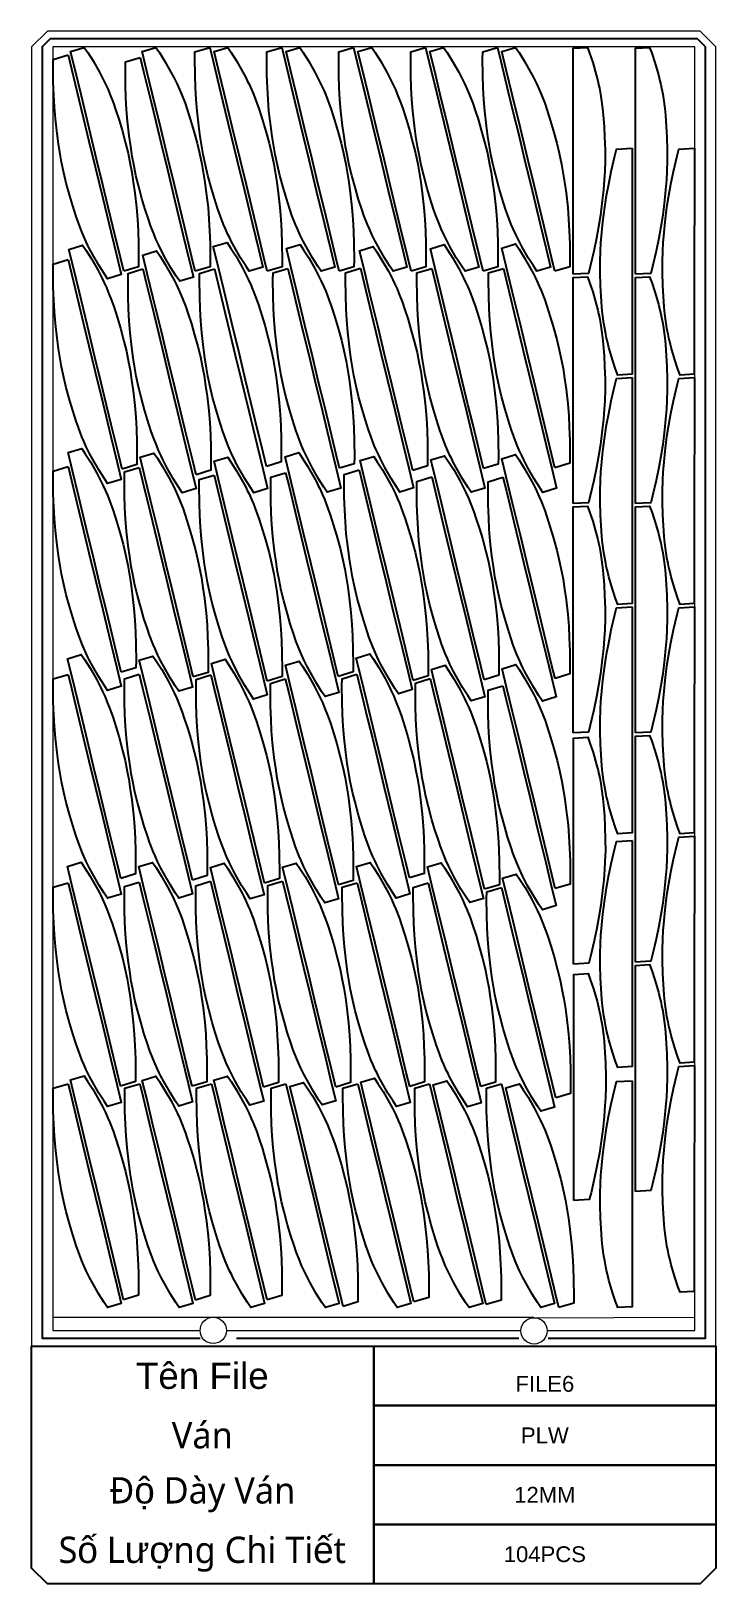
# Model space of a CAD drawing. Header units: millimetres. Extents: x -10628 to 24720, y -21829 to 4032.
# Drawn here: x 15019 to 16320, y -11150 to -8198 of the extents above; entities that cross this region are included whole.
import ezdxf
from ezdxf.enums import TextEntityAlignment as Align
from ezdxf.lldxf.tags import DXFTag

# ---------------------------------------------------------------- set-up
doc = ezdxf.new("R2010")
doc.units = ezdxf.units.MM
doc.layers.add('layer chu', color=7, linetype='Continuous', lineweight=9)
doc.layers.add('layer khung van cnc', color=7, linetype='Continuous', lineweight=25, true_color=0xfbf59b)
doc.layers.add('layer mau', color=7, linetype='Continuous')
doc.styles.add('Text Dim', font='arial.ttf')
tags = doc.linetypes.add('DATTRANHVAKEPVAN', pattern='A,32.156035,-1.521322,["DAT TRÁNH VA CHẠM KẸP VÁN",Text Dim,S=2.23494,R=0,X=0,Y=-0.877209],-47.8264', length=81.503757).pattern_tags.tags
tags[6] = DXFTag(74, 10)
tags = doc.linetypes.add('KVVIENMAY', pattern='A,46.311228,-10.280676,["KV VIỀN MÁY",Text Dim,S=10.028098,R=0,X=0,Y=-4.346144],-100.988212', length=157.580116).pattern_tags.tags
tags[6] = DXFTag(74, 10)

# ---------------------------------------------------------------- blocks, each defined once
blk = doc.blocks.new('khung van cnc')
at = {"color": 2, "linetype": 'DATTRANHVAKEPVAN', "lineweight": 5}
for p, q in [((-1453, -44.4), (-1148, -44.4)), ((-1148, -44.4), (-538.7, -44.4)), ((-539.1, -45.3), (-233, -44.4))]:
    blk.add_line(p, q, dxfattribs=at)
at = {"color": 250, "lineweight": 5}
blk.add_line((-1494.1, -99.4), (-193, -99.4), dxfattribs=at)
at = {"lineweight": 5}
blk.add_lwpolyline([(-193, -99.4), (-193, 2370.6), (-223, 2400.6), (-1463, 2400.6), (-1493, 2370.6), (-1493, -99.4)], close=True, dxfattribs=at)
at = {"color": 1, "linetype": 'KVVIENMAY'}
for points in [[(-511.9, -84.4), (-213, -84.4), (-213, 2370.6), (-228, 2385.6), (-1458, 2385.6), (-1473, 2370.6), (-1473, -84.4), (-1172.8, -84.4)], [(-1104, -84.4), (-567.2, -84.4)]]:
    blk.add_lwpolyline(points, dxfattribs=at)
at = {"lineweight": 5}
for points in [[(-513.5, -69.4), (-233, -69.4), (-233, 2370.6), (-1453, 2370.6), (-1453, -69.4), (-1173, -69.4)], [(-1123, -69.4), (-563.5, -69.4)]]:
    blk.add_lwpolyline(points, dxfattribs=at)
blk.add_lwpolyline([(-843, -551.3), (-1463, -551.3), (-1493, -521.3), (-1493, -99.4), (-843, -99.4)], close=True)
for centre in [(-1148, -69.4), (-538.5, -70.2)]:
    blk.add_circle(centre, 25, dxfattribs=at)
at = {"layer": 'layer mau'}
for points in [[(-843, -99.4), (-193, -99.4), (-193, -212.4), (-843, -212.4)], [(-843, -212.4), (-193, -212.4), (-193, -325.3), (-843, -325.3)], [(-843, -325.3), (-193, -325.3), (-193, -438.3), (-843, -438.3)], [(-843, -438.3), (-193, -438.3), (-193, -521.2), (-223, -551.2), (-843, -551.2)]]:
    blk.add_lwpolyline(points, close=True, dxfattribs=at)
at = {"color": 254, "lineweight": 5, "char_height": 50, "width": 647.53, "attachment_point": 5}
for s, insert in [('{\\fArial|b0|i0|c163|p34;Tên File}', (-1168.8, -155.9)), ('{\\fYu Gothic UI Semilight|b0|i0|c128|p34;Ván}', (-1168.8, -268.9)), ('{\\fYu Gothic UI Semilight|b0|i0|c128|p34;Đ\\fArial|b0|i0|c163|p34;ộ\\fYu Gothic UI Semilight|b0|i0|c128|p34; Dày Ván}', (-1168.8, -381.8)), ('{\\fYu Gothic UI Semilight|b0|i0|c128|p34;S\\fArial|b0|i0|c163|p34;ố\\fYu Gothic UI Semilight|b0|i0|c128|p34; L\\fArial|b0|i0|c163|p34;ượ\\fYu Gothic UI Semilight|b0|i0|c128|p34;ng Chi Ti\\fArial|b0|i0|c163|p34;ế\\fYu Gothic UI Semilight|b0|i0|c128|p34;t}', (-1168.8, -494.8))]:
    blk.add_mtext(s, dxfattribs=dict(at, insert=insert))
at = {"layer": 'layer mau'}
for tag, p in [('ÁGF', (-518, -155.9)), ('TENFILE', (-518, -268.9)), ('TENFILE', (-518, -381.8)), ('TENFILE', (-518, -494.8))]:
    blk.add_attdef(tag, text='', height=30, dxfattribs=at).set_placement(p, align=Align.MIDDLE_CENTER)

msp = doc.modelspace()

# ---------------------------------------------------------------- linework, layer by layer
for points in [[(15195.056, -8654.616), (15188.673, -8628.203), (15174.514, -8569.613), (15165.614, -8532.787), (15155.417, -8490.589), (15143.56, -8441.529), (15129.254, -8382.331), (15113.871, -8318.675), (15102.523, -8271.719), (15094.117, -8236.933), (15120.103, -8229.034), (15126.715, -8239.05), (15136.667, -8254.702), (15148.725, -8275.882), (15154.073, -8286.105), (15157.181, -8292.377), (15160.414, -8298.995), (15165.176, -8309.393), (15168.812, -8317.905), (15175.516, -8335.336), (15179.689, -8347.369), (15186.16, -8367.505), (15191.77, -8386.365), (15198.535, -8411.025), (15203.247, -8430.449), (15207.5, -8450.934), (15210.259, -8466.016), (15213.235, -8485.189), (15215.976, -8505.413), (15219.204, -8533.301), (15221.03, -8555.815), (15222.253, -8577.686), (15223.045, -8602.502), (15223.26, -8632.694), (15223.195, -8646.062)], [(15331.016, -8654.616), (15324.633, -8628.203), (15310.474, -8569.613), (15301.574, -8532.787), (15291.377, -8490.589), (15279.52, -8441.529), (15265.214, -8382.331), (15249.831, -8318.675), (15238.483, -8271.719), (15230.077, -8236.933), (15256.062, -8229.034), (15262.675, -8239.05), (15272.627, -8254.702), (15284.685, -8275.882), (15290.032, -8286.105), (15293.141, -8292.377), (15296.374, -8298.995), (15301.136, -8309.393), (15304.772, -8317.905), (15311.476, -8335.336), (15315.649, -8347.369), (15322.12, -8367.505), (15327.73, -8386.365), (15334.495, -8411.025), (15339.207, -8430.449), (15343.46, -8450.934), (15346.219, -8466.016), (15349.195, -8485.189), (15351.936, -8505.413), (15355.164, -8533.301), (15356.99, -8555.815), (15358.213, -8577.686), (15359.005, -8602.502), (15359.22, -8632.694), (15359.155, -8646.062)], [(15358.454, -8229.038), (15364.837, -8255.451), (15378.996, -8314.041), (15387.896, -8350.867), (15398.094, -8393.064), (15409.95, -8442.125), (15424.256, -8501.323), (15439.64, -8564.979), (15450.987, -8611.935), (15459.394, -8646.721), (15433.408, -8654.62), (15426.795, -8644.604), (15416.844, -8628.952), (15404.786, -8607.772), (15399.438, -8597.549), (15396.329, -8591.277), (15393.097, -8584.659), (15388.335, -8574.261), (15384.699, -8565.749), (15377.995, -8548.318), (15373.822, -8536.284), (15367.351, -8516.149), (15361.74, -8497.289), (15354.976, -8472.629), (15350.263, -8453.205), (15346.011, -8432.72), (15343.251, -8417.638), (15340.276, -8398.465), (15337.535, -8378.241), (15334.307, -8350.353), (15332.481, -8327.839), (15331.257, -8305.968), (15330.465, -8281.152), (15330.251, -8250.96), (15330.316, -8237.592)], [(15467.68, -8654.616), (15461.297, -8628.203), (15447.138, -8569.613), (15438.238, -8532.787), (15428.041, -8490.589), (15416.184, -8441.529), (15401.878, -8382.331), (15386.495, -8318.675), (15375.147, -8271.719), (15366.741, -8236.933), (15392.726, -8229.034), (15399.339, -8239.05), (15409.291, -8254.702), (15421.349, -8275.882), (15426.696, -8286.105), (15429.805, -8292.377), (15433.038, -8298.995), (15437.8, -8309.393), (15441.436, -8317.905), (15448.14, -8335.336), (15452.312, -8347.369), (15458.784, -8367.505), (15464.394, -8386.365), (15471.159, -8411.025), (15475.871, -8430.449), (15480.124, -8450.934), (15482.883, -8466.016), (15485.859, -8485.189), (15488.6, -8505.413), (15491.828, -8533.301), (15493.654, -8555.815), (15494.877, -8577.686), (15495.669, -8602.502), (15495.884, -8632.694), (15495.819, -8646.062)], [(15495.118, -8229.038), (15501.501, -8255.451), (15515.66, -8314.041), (15524.56, -8350.867), (15534.758, -8393.064), (15546.614, -8442.125), (15560.92, -8501.323), (15576.304, -8564.979), (15587.651, -8611.935), (15596.058, -8646.721), (15570.072, -8654.62), (15563.459, -8644.604), (15553.508, -8628.952), (15541.45, -8607.772), (15536.102, -8597.549), (15532.993, -8591.277), (15529.761, -8584.659), (15524.999, -8574.261), (15521.363, -8565.749), (15514.659, -8548.318), (15510.486, -8536.284), (15504.015, -8516.149), (15498.404, -8497.289), (15491.64, -8472.629), (15486.927, -8453.205), (15482.675, -8432.72), (15479.915, -8417.638), (15476.94, -8398.465), (15474.199, -8378.241), (15470.971, -8350.353), (15469.145, -8327.839), (15467.921, -8305.968), (15467.129, -8281.152), (15466.915, -8250.96), (15466.98, -8237.592)], [(15604.344, -8654.616), (15597.961, -8628.203), (15583.802, -8569.613), (15574.902, -8532.787), (15564.705, -8490.589), (15552.848, -8441.529), (15538.542, -8382.331), (15523.159, -8318.675), (15511.811, -8271.719), (15503.405, -8236.933), (15529.39, -8229.034), (15536.003, -8239.05), (15545.955, -8254.702), (15558.012, -8275.882), (15563.36, -8286.105), (15566.469, -8292.377), (15569.702, -8298.995), (15574.464, -8309.393), (15578.1, -8317.905), (15584.804, -8335.336), (15588.976, -8347.369), (15595.448, -8367.505), (15601.058, -8386.365), (15607.823, -8411.025), (15612.535, -8430.449), (15616.788, -8450.934), (15619.547, -8466.016), (15622.523, -8485.189), (15625.264, -8505.413), (15628.492, -8533.301), (15630.317, -8555.815), (15631.541, -8577.686), (15632.333, -8602.502), (15632.547, -8632.694), (15632.483, -8646.062)], [(15631.782, -8229.038), (15638.165, -8255.451), (15652.324, -8314.041), (15661.224, -8350.867), (15671.422, -8393.064), (15683.278, -8442.125), (15697.584, -8501.323), (15712.968, -8564.979), (15724.315, -8611.935), (15732.722, -8646.721), (15706.736, -8654.62), (15700.123, -8644.604), (15690.171, -8628.952), (15678.114, -8607.772), (15672.766, -8597.549), (15669.657, -8591.277), (15666.425, -8584.659), (15661.663, -8574.261), (15658.027, -8565.749), (15651.323, -8548.318), (15647.15, -8536.284), (15640.679, -8516.149), (15635.068, -8497.289), (15628.304, -8472.629), (15623.591, -8453.205), (15619.339, -8432.72), (15616.579, -8417.638), (15613.604, -8398.465), (15610.863, -8378.241), (15607.635, -8350.353), (15605.809, -8327.839), (15604.585, -8305.968), (15603.793, -8281.152), (15603.579, -8250.96), (15603.644, -8237.592)], [(15741.008, -8654.616), (15734.625, -8628.203), (15720.466, -8569.613), (15711.566, -8532.787), (15701.369, -8490.589), (15689.512, -8441.529), (15675.206, -8382.331), (15659.823, -8318.675), (15648.475, -8271.719), (15640.069, -8236.933), (15666.054, -8229.034), (15672.667, -8239.05), (15682.619, -8254.702), (15694.676, -8275.882), (15700.024, -8286.105), (15703.133, -8292.377), (15706.366, -8298.995), (15711.127, -8309.393), (15714.764, -8317.905), (15721.468, -8335.336), (15725.64, -8347.369), (15732.112, -8367.505), (15737.722, -8386.365), (15744.487, -8411.025), (15749.199, -8430.449), (15753.452, -8450.934), (15756.211, -8466.016), (15759.187, -8485.189), (15761.928, -8505.413), (15765.156, -8533.301), (15766.981, -8555.815), (15768.205, -8577.686), (15768.997, -8602.502), (15769.211, -8632.694), (15769.147, -8646.062)], [(15768.446, -8229.038), (15774.829, -8255.451), (15788.988, -8314.041), (15797.888, -8350.867), (15808.086, -8393.064), (15819.942, -8442.125), (15834.248, -8501.323), (15849.632, -8564.979), (15860.979, -8611.935), (15869.386, -8646.721), (15843.4, -8654.62), (15836.787, -8644.604), (15826.835, -8628.952), (15814.778, -8607.772), (15809.43, -8597.549), (15806.321, -8591.277), (15803.089, -8584.659), (15798.327, -8574.261), (15794.691, -8565.749), (15787.987, -8548.318), (15783.814, -8536.284), (15777.343, -8516.149), (15771.732, -8497.289), (15764.968, -8472.629), (15760.255, -8453.205), (15756.003, -8432.72), (15753.243, -8417.638), (15750.268, -8398.465), (15747.526, -8378.241), (15744.299, -8350.353), (15742.473, -8327.839), (15741.249, -8305.968), (15740.457, -8281.152), (15740.243, -8250.96), (15740.308, -8237.592)], [(15877.672, -8654.616), (15871.289, -8628.203), (15857.13, -8569.613), (15848.23, -8532.787), (15838.033, -8490.589), (15826.176, -8441.529), (15811.87, -8382.331), (15796.487, -8318.675), (15785.139, -8271.719), (15776.733, -8236.933), (15802.718, -8229.034), (15809.331, -8239.05), (15819.283, -8254.702), (15831.34, -8275.882), (15836.688, -8286.105), (15839.797, -8292.377), (15843.03, -8298.995), (15847.791, -8309.393), (15851.428, -8317.905), (15858.132, -8335.336), (15862.304, -8347.369), (15868.776, -8367.505), (15874.386, -8386.365), (15881.151, -8411.025), (15885.863, -8430.449), (15890.116, -8450.934), (15892.875, -8466.016), (15895.851, -8485.189), (15898.592, -8505.413), (15901.82, -8533.301), (15903.645, -8555.815), (15904.869, -8577.686), (15905.661, -8602.502), (15905.875, -8632.694), (15905.811, -8646.062)], [(15905.11, -8229.038), (15911.493, -8255.451), (15925.652, -8314.041), (15934.552, -8350.867), (15944.75, -8393.064), (15956.606, -8442.125), (15970.912, -8501.323), (15986.296, -8564.979), (15997.643, -8611.935), (16006.05, -8646.721), (15980.064, -8654.62), (15973.451, -8644.604), (15963.499, -8628.952), (15951.442, -8607.772), (15946.094, -8597.549), (15942.985, -8591.277), (15939.753, -8584.659), (15934.991, -8574.261), (15931.355, -8565.749), (15924.651, -8548.318), (15920.478, -8536.284), (15914.007, -8516.149), (15908.396, -8497.289), (15901.632, -8472.629), (15896.919, -8453.205), (15892.667, -8432.72), (15889.907, -8417.638), (15886.932, -8398.465), (15884.19, -8378.241), (15880.963, -8350.353), (15879.137, -8327.839), (15877.913, -8305.968), (15877.121, -8281.152), (15876.907, -8250.96), (15876.972, -8237.592)], [(16014.336, -8654.616), (16007.953, -8628.203), (15993.794, -8569.613), (15984.894, -8532.787), (15974.697, -8490.589), (15962.84, -8441.529), (15948.534, -8382.331), (15933.151, -8318.675), (15921.803, -8271.719), (15913.397, -8236.933), (15939.382, -8229.034), (15945.995, -8239.05), (15955.947, -8254.702), (15968.004, -8275.882), (15973.352, -8286.105), (15976.461, -8292.377), (15979.694, -8298.995), (15984.455, -8309.393), (15988.092, -8317.905), (15994.796, -8335.336), (15998.968, -8347.369), (16005.44, -8367.505), (16011.05, -8386.365), (16017.815, -8411.025), (16022.527, -8430.449), (16026.78, -8450.934), (16029.539, -8466.016), (16032.515, -8485.189), (16035.256, -8505.413), (16038.484, -8533.301), (16040.309, -8555.815), (16041.533, -8577.686), (16042.325, -8602.502), (16042.539, -8632.694), (16042.475, -8646.062)], [(16048.736, -8660.323), (16048.739, -8633.149), (16048.748, -8572.873), (16048.753, -8534.987), (16048.759, -8491.575), (16048.766, -8441.102), (16048.774, -8380.2), (16048.783, -8314.711), (16048.789, -8266.403), (16048.794, -8230.616), (16075.909, -8229.046), (16079.982, -8240.336), (16085.976, -8257.888), (16092.718, -8281.309), (16095.513, -8292.503), (16097.061, -8299.33), (16098.647, -8306.522), (16100.832, -8317.748), (16102.366, -8326.876), (16104.785, -8345.394), (16106.013, -8358.071), (16107.57, -8379.164), (16108.59, -8398.814), (16109.369, -8424.373), (16109.385, -8444.36), (16108.703, -8465.272), (16107.84, -8480.58), (16106.226, -8499.915), (16104.137, -8520.216), (16100.72, -8548.082), (16097.203, -8570.395), (16093.252, -8591.94), (16088.189, -8616.248), (16081.301, -8645.644), (16078.096, -8658.622)], [(16166.985, -8660.323), (16166.988, -8633.149), (16166.997, -8572.873), (16167.002, -8534.987), (16167.008, -8491.575), (16167.015, -8441.102), (16167.023, -8380.2), (16167.032, -8314.711), (16167.038, -8266.403), (16167.043, -8230.616), (16194.158, -8229.046), (16198.231, -8240.336), (16204.225, -8257.888), (16210.967, -8281.309), (16213.762, -8292.503), (16215.31, -8299.33), (16216.896, -8306.522), (16219.081, -8317.748), (16220.614, -8326.876), (16223.034, -8345.394), (16224.261, -8358.071), (16225.819, -8379.164), (16226.839, -8398.814), (16227.618, -8424.373), (16227.634, -8444.36), (16226.952, -8465.272), (16226.089, -8480.58), (16224.475, -8499.915), (16222.386, -8520.216), (16218.969, -8548.082), (16215.452, -8570.395), (16211.501, -8591.94), (16206.438, -8616.248), (16199.55, -8645.644), (16196.345, -8658.622)], [(15089.27, -8243.27), (15095.653, -8269.683), (15109.812, -8328.273), (15118.711, -8365.099), (15128.909, -8407.297), (15140.765, -8456.357), (15155.071, -8515.555), (15170.455, -8579.211), (15181.803, -8626.167), (15190.209, -8660.953), (15164.223, -8668.852), (15157.611, -8658.836), (15147.659, -8643.184), (15135.601, -8622.004), (15130.253, -8611.781), (15127.145, -8605.509), (15123.912, -8598.891), (15119.15, -8588.493), (15115.514, -8579.981), (15108.81, -8562.55), (15104.637, -8550.517), (15098.166, -8530.381), (15092.556, -8511.521), (15085.791, -8486.861), (15081.079, -8467.438), (15076.826, -8446.952), (15074.067, -8431.87), (15071.091, -8412.697), (15068.35, -8392.473), (15065.122, -8364.585), (15063.296, -8342.071), (15062.073, -8320.2), (15061.28, -8295.384), (15061.066, -8265.192), (15061.131, -8251.824)], [(15226.414, -8248.171), (15232.797, -8274.584), (15246.956, -8333.173), (15255.856, -8370), (15266.053, -8412.197), (15277.91, -8461.258), (15292.216, -8520.455), (15307.599, -8584.112), (15318.947, -8631.068), (15327.353, -8665.853), (15301.368, -8673.753), (15294.755, -8663.737), (15284.803, -8648.085), (15272.746, -8626.905), (15267.398, -8616.681), (15264.289, -8610.409), (15261.056, -8603.791), (15256.295, -8593.394), (15252.658, -8584.882), (15245.954, -8567.451), (15241.782, -8555.417), (15235.31, -8535.281), (15229.7, -8516.422), (15222.935, -8491.762), (15218.223, -8472.338), (15213.97, -8451.852), (15211.211, -8436.77), (15208.235, -8417.598), (15205.494, -8397.374), (15202.266, -8369.486), (15200.441, -8346.971), (15199.217, -8325.101), (15198.425, -8300.284), (15198.211, -8270.093), (15198.275, -8256.725)], [(16160.817, -8420.622), (16160.814, -8447.796), (16160.805, -8508.072), (16160.8, -8545.958), (16160.794, -8589.37), (16160.787, -8639.843), (16160.779, -8700.745), (16160.77, -8766.234), (16160.764, -8814.542), (16160.759, -8850.328), (16133.644, -8851.899), (16129.571, -8840.609), (16123.577, -8823.057), (16116.835, -8799.636), (16114.04, -8788.442), (16112.492, -8781.615), (16110.906, -8774.423), (16108.721, -8763.197), (16107.187, -8754.069), (16104.768, -8735.551), (16103.54, -8722.874), (16101.983, -8701.781), (16100.963, -8682.131), (16100.184, -8656.572), (16100.168, -8636.585), (16100.85, -8615.673), (16101.713, -8600.365), (16103.327, -8581.03), (16105.416, -8560.729), (16108.833, -8532.863), (16112.35, -8510.55), (16116.301, -8489.005), (16121.364, -8464.697), (16128.252, -8435.301), (16131.457, -8422.323)], [(16279.066, -8420.622), (16279.062, -8447.796), (16279.054, -8508.072), (16279.049, -8545.958), (16279.043, -8589.37), (16279.036, -8639.843), (16279.028, -8700.745), (16279.019, -8766.234), (16279.012, -8814.542), (16279.008, -8850.328), (16251.893, -8851.899), (16247.82, -8840.609), (16241.826, -8823.057), (16235.084, -8799.636), (16232.289, -8788.442), (16230.741, -8781.615), (16229.155, -8774.423), (16226.97, -8763.197), (16225.436, -8754.069), (16223.017, -8735.551), (16221.789, -8722.874), (16220.232, -8701.781), (16219.212, -8682.131), (16218.433, -8656.572), (16218.417, -8636.585), (16219.099, -8615.673), (16219.962, -8600.365), (16221.575, -8581.03), (16223.664, -8560.729), (16227.082, -8532.863), (16230.599, -8510.55), (16234.55, -8489.005), (16239.612, -8464.697), (16246.5, -8435.301), (16249.705, -8422.323)], [(15191.913, -9030.801), (15185.53, -9004.388), (15171.371, -8945.798), (15162.471, -8908.972), (15152.273, -8866.774), (15140.417, -8817.714), (15126.111, -8758.516), (15110.728, -8694.86), (15099.38, -8647.904), (15090.974, -8613.118), (15116.959, -8605.219), (15123.572, -8615.235), (15133.524, -8630.887), (15145.581, -8652.067), (15150.929, -8662.29), (15154.038, -8668.562), (15157.27, -8675.18), (15162.032, -8685.578), (15165.668, -8694.09), (15172.373, -8711.521), (15176.545, -8723.554), (15183.017, -8743.69), (15188.627, -8762.55), (15195.391, -8787.21), (15200.104, -8806.633), (15204.356, -8827.119), (15207.116, -8842.201), (15210.092, -8861.374), (15212.833, -8881.598), (15216.06, -8909.486), (15217.886, -8932), (15219.11, -8953.871), (15219.902, -8978.687), (15220.116, -9008.879), (15220.052, -9022.247)], [(15332.378, -9041.535), (15325.995, -9015.122), (15311.836, -8956.533), (15302.937, -8919.706), (15292.739, -8877.509), (15280.883, -8828.448), (15266.577, -8769.251), (15251.193, -8705.594), (15239.845, -8658.638), (15231.439, -8623.853), (15257.425, -8615.953), (15264.038, -8625.969), (15273.989, -8641.621), (15286.047, -8662.801), (15291.395, -8673.025), (15294.503, -8679.297), (15297.736, -8685.915), (15302.498, -8696.312), (15306.134, -8704.824), (15312.838, -8722.255), (15317.011, -8734.289), (15323.482, -8754.425), (15329.092, -8773.284), (15335.857, -8797.944), (15340.569, -8817.368), (15344.822, -8837.854), (15347.581, -8852.936), (15350.557, -8872.108), (15353.298, -8892.332), (15356.526, -8920.221), (15358.352, -8942.735), (15359.575, -8964.605), (15360.368, -8989.422), (15360.582, -9019.613), (15360.517, -9032.981)], [(15466.192, -9025.518), (15459.809, -8999.105), (15445.65, -8940.516), (15436.751, -8903.689), (15426.553, -8861.492), (15414.697, -8812.431), (15400.391, -8753.234), (15385.007, -8689.577), (15373.659, -8642.621), (15365.253, -8607.836), (15391.239, -8599.936), (15397.851, -8609.952), (15407.803, -8625.604), (15419.861, -8646.784), (15425.209, -8657.008), (15428.317, -8663.279), (15431.55, -8669.898), (15436.312, -8680.295), (15439.948, -8688.807), (15446.652, -8706.238), (15450.825, -8718.272), (15457.296, -8738.408), (15462.906, -8757.267), (15469.671, -8781.927), (15474.383, -8801.351), (15478.636, -8821.837), (15481.395, -8836.919), (15484.371, -8856.091), (15487.112, -8876.315), (15490.34, -8904.203), (15492.166, -8926.718), (15493.389, -8948.588), (15494.182, -8973.405), (15494.396, -9003.596), (15494.331, -9016.964)], [(15604.961, -9029.216), (15598.578, -9002.803), (15584.419, -8944.213), (15575.519, -8907.387), (15565.322, -8865.189), (15553.465, -8816.129), (15539.159, -8756.931), (15523.776, -8693.274), (15512.428, -8646.319), (15504.022, -8611.533), (15530.008, -8603.634), (15536.62, -8613.65), (15546.572, -8629.301), (15558.63, -8650.482), (15563.978, -8660.705), (15567.086, -8666.977), (15570.319, -8673.595), (15575.081, -8683.993), (15578.717, -8692.505), (15585.421, -8709.936), (15589.594, -8721.969), (15596.065, -8742.105), (15601.675, -8760.965), (15608.44, -8785.625), (15613.152, -8805.048), (15617.405, -8825.534), (15620.164, -8840.616), (15623.14, -8859.789), (15625.881, -8880.013), (15629.109, -8907.901), (15630.935, -8930.415), (15632.158, -8952.286), (15632.951, -8977.102), (15633.165, -9007.294), (15633.1, -9020.662)], [(15744.062, -9033.346), (15737.678, -9006.933), (15723.519, -8948.343), (15714.62, -8911.517), (15704.422, -8869.319), (15692.566, -8820.259), (15678.26, -8761.061), (15662.876, -8697.405), (15651.529, -8650.449), (15643.122, -8615.663), (15669.108, -8607.764), (15675.721, -8617.78), (15685.672, -8633.432), (15697.73, -8654.612), (15703.078, -8664.835), (15706.187, -8671.107), (15709.419, -8677.725), (15714.181, -8688.123), (15717.817, -8696.635), (15724.521, -8714.066), (15728.694, -8726.099), (15735.165, -8746.235), (15740.776, -8765.095), (15747.54, -8789.755), (15752.253, -8809.178), (15756.505, -8829.664), (15759.264, -8844.746), (15762.24, -8863.919), (15764.981, -8884.143), (15768.209, -8912.031), (15770.035, -8934.545), (15771.259, -8956.416), (15772.051, -8981.232), (15772.265, -9011.424), (15772.2, -9024.792)], [(15878.501, -9029.588), (15872.118, -9003.174), (15857.959, -8944.585), (15849.059, -8907.759), (15838.861, -8865.561), (15827.005, -8816.5), (15812.699, -8757.303), (15797.315, -8693.646), (15785.968, -8646.69), (15777.561, -8611.905), (15803.547, -8604.005), (15810.16, -8614.021), (15820.112, -8629.673), (15832.169, -8650.853), (15837.517, -8661.077), (15840.626, -8667.349), (15843.858, -8673.967), (15848.62, -8684.364), (15852.256, -8692.877), (15858.96, -8710.307), (15863.133, -8722.341), (15869.604, -8742.477), (15875.215, -8761.336), (15881.979, -8785.996), (15886.692, -8805.42), (15890.944, -8825.906), (15893.704, -8840.988), (15896.679, -8860.16), (15899.42, -8880.384), (15902.648, -8908.273), (15904.474, -8930.787), (15905.698, -8952.658), (15906.49, -8977.474), (15906.704, -9007.666), (15906.639, -9021.034)], [(16014.345, -9028.147), (16007.961, -9001.733), (15993.802, -8943.144), (15984.903, -8906.318), (15974.705, -8864.12), (15962.849, -8815.06), (15948.543, -8755.862), (15933.159, -8692.205), (15921.812, -8645.25), (15913.405, -8610.464), (15939.391, -8602.564), (15946.004, -8612.581), (15955.955, -8628.232), (15968.013, -8649.413), (15973.361, -8659.636), (15976.47, -8665.908), (15979.702, -8672.526), (15984.464, -8682.924), (15988.1, -8691.436), (15994.804, -8708.866), (15998.977, -8720.9), (16005.448, -8741.036), (16011.059, -8759.896), (16017.823, -8784.556), (16022.536, -8803.979), (16026.788, -8824.465), (16029.547, -8839.547), (16032.523, -8858.72), (16035.264, -8878.944), (16038.492, -8906.832), (16040.318, -8929.346), (16041.542, -8951.217), (16042.334, -8976.033), (16042.548, -9006.225), (16042.483, -9019.593)], [(15089.27, -8632.461), (15095.653, -8658.875), (15109.812, -8717.464), (15118.711, -8754.29), (15128.909, -8796.488), (15140.765, -8845.549), (15155.071, -8904.746), (15170.455, -8968.403), (15181.803, -9015.359), (15190.209, -9050.144), (15164.223, -9058.044), (15157.611, -9048.028), (15147.659, -9032.376), (15135.601, -9011.196), (15130.253, -9000.972), (15127.145, -8994.7), (15123.912, -8988.082), (15119.15, -8977.685), (15115.514, -8969.173), (15108.81, -8951.742), (15104.637, -8939.708), (15098.166, -8919.572), (15092.556, -8900.713), (15085.791, -8876.053), (15081.079, -8856.629), (15076.826, -8836.143), (15074.067, -8821.061), (15071.091, -8801.889), (15068.35, -8781.665), (15065.122, -8753.776), (15063.296, -8731.262), (15062.073, -8709.392), (15061.28, -8684.575), (15061.066, -8654.384), (15061.131, -8641.016)], [(15644.755, -8648.812), (15651.138, -8675.225), (15665.297, -8733.814), (15674.196, -8770.641), (15684.394, -8812.838), (15696.25, -8861.899), (15710.556, -8921.096), (15725.94, -8984.753), (15737.288, -9031.709), (15745.694, -9066.494), (15719.708, -9074.394), (15713.095, -9064.378), (15703.144, -9048.726), (15691.086, -9027.546), (15685.738, -9017.322), (15682.63, -9011.05), (15679.397, -9004.432), (15674.635, -8994.035), (15670.999, -8985.523), (15664.295, -8968.092), (15660.122, -8956.058), (15653.651, -8935.922), (15648.041, -8917.063), (15641.276, -8892.403), (15636.564, -8872.979), (15632.311, -8852.493), (15629.552, -8837.411), (15626.576, -8818.239), (15623.835, -8798.015), (15620.607, -8770.127), (15618.781, -8747.612), (15617.557, -8725.742), (15616.765, -8700.925), (15616.551, -8670.734), (15616.616, -8657.366)], [(15231.392, -8650.05), (15237.775, -8676.464), (15251.934, -8735.053), (15260.833, -8771.879), (15271.031, -8814.077), (15282.887, -8863.138), (15297.193, -8922.335), (15312.577, -8985.992), (15323.925, -9032.947), (15332.331, -9067.733), (15306.345, -9075.633), (15299.732, -9065.617), (15289.781, -9049.965), (15277.723, -9028.785), (15272.375, -9018.561), (15269.267, -9012.289), (15266.034, -9005.671), (15261.272, -8995.273), (15257.636, -8986.761), (15250.932, -8969.331), (15246.759, -8957.297), (15240.288, -8937.161), (15234.678, -8918.302), (15227.913, -8893.641), (15223.201, -8874.218), (15218.948, -8853.732), (15216.189, -8838.65), (15213.213, -8819.478), (15210.472, -8799.254), (15207.244, -8771.365), (15205.418, -8748.851), (15204.194, -8726.98), (15203.402, -8702.164), (15203.188, -8671.972), (15203.253, -8658.604)], [(15367.329, -8650.057), (15373.712, -8676.471), (15387.871, -8735.06), (15396.771, -8771.886), (15406.968, -8814.084), (15418.824, -8863.145), (15433.131, -8922.342), (15448.514, -8985.999), (15459.862, -9032.954), (15468.268, -9067.74), (15442.282, -9075.64), (15435.67, -9065.623), (15425.718, -9049.972), (15413.66, -9028.791), (15408.312, -9018.568), (15405.204, -9012.296), (15401.971, -9005.678), (15397.209, -8995.28), (15393.573, -8986.768), (15386.869, -8969.338), (15382.696, -8957.304), (15376.225, -8937.168), (15370.615, -8918.309), (15363.85, -8893.648), (15359.138, -8874.225), (15354.885, -8853.739), (15352.126, -8838.657), (15349.15, -8819.484), (15346.409, -8799.261), (15343.181, -8771.372), (15341.355, -8748.858), (15340.132, -8726.987), (15339.339, -8702.171), (15339.125, -8671.979), (15339.19, -8658.611)], [(15506.751, -8649.219), (15513.134, -8675.632), (15527.293, -8734.222), (15536.193, -8771.048), (15546.39, -8813.245), (15558.246, -8862.306), (15572.553, -8921.504), (15587.936, -8985.16), (15599.284, -9032.116), (15607.69, -9066.902), (15581.704, -9074.801), (15575.092, -9064.785), (15565.14, -9049.133), (15553.082, -9027.953), (15547.734, -9017.73), (15544.626, -9011.458), (15541.393, -9004.84), (15536.631, -8994.442), (15532.995, -8985.93), (15526.291, -8968.499), (15522.118, -8956.465), (15515.647, -8936.33), (15510.037, -8917.47), (15503.272, -8892.81), (15498.56, -8873.386), (15494.307, -8852.901), (15491.548, -8837.819), (15488.572, -8818.646), (15485.831, -8798.422), (15482.603, -8770.534), (15480.777, -8748.02), (15479.554, -8726.149), (15478.761, -8701.332), (15478.547, -8671.141), (15478.612, -8657.773)], [(15780.192, -8649.184), (15786.575, -8675.598), (15800.734, -8734.187), (15809.634, -8771.013), (15819.832, -8813.211), (15831.688, -8862.272), (15845.994, -8921.469), (15861.378, -8985.126), (15872.725, -9032.082), (15881.132, -9066.867), (15855.146, -9074.767), (15848.533, -9064.751), (15838.581, -9049.099), (15826.524, -9027.919), (15821.176, -9017.695), (15818.067, -9011.423), (15814.835, -9004.805), (15810.073, -8994.407), (15806.437, -8985.895), (15799.733, -8968.465), (15795.56, -8956.431), (15789.089, -8936.295), (15783.478, -8917.436), (15776.714, -8892.776), (15772.001, -8873.352), (15767.749, -8852.866), (15764.989, -8837.784), (15762.014, -8818.612), (15759.272, -8798.388), (15756.045, -8770.499), (15754.219, -8747.985), (15752.995, -8726.114), (15752.203, -8701.298), (15751.989, -8671.106), (15752.054, -8657.738)], [(15916.416, -8649.318), (15922.8, -8675.731), (15936.959, -8734.321), (15945.858, -8771.147), (15956.056, -8813.345), (15967.912, -8862.405), (15982.218, -8921.603), (15997.602, -8985.259), (16008.949, -9032.215), (16017.356, -9067.001), (15991.37, -9074.9), (15984.757, -9064.884), (15974.806, -9049.233), (15962.748, -9028.052), (15957.4, -9017.829), (15954.291, -9011.557), (15951.059, -9004.939), (15946.297, -8994.541), (15942.661, -8986.029), (15935.957, -8968.598), (15931.784, -8956.565), (15925.313, -8936.429), (15919.702, -8917.569), (15912.938, -8892.909), (15908.225, -8873.486), (15903.973, -8853), (15901.214, -8837.918), (15898.238, -8818.745), (15895.497, -8798.521), (15892.269, -8770.633), (15890.443, -8748.119), (15889.219, -8726.248), (15888.427, -8701.432), (15888.213, -8671.24), (15888.278, -8657.872)], [(16048.736, -9096.236), (16048.739, -9069.063), (16048.748, -9008.787), (16048.753, -8970.9), (16048.759, -8927.488), (16048.766, -8877.015), (16048.774, -8816.113), (16048.783, -8750.624), (16048.789, -8702.317), (16048.794, -8666.53), (16075.909, -8664.959), (16079.982, -8676.249), (16085.976, -8693.801), (16092.718, -8717.222), (16095.513, -8728.416), (16097.061, -8735.243), (16098.647, -8742.435), (16100.832, -8753.661), (16102.366, -8762.789), (16104.785, -8781.307), (16106.013, -8793.985), (16107.57, -8815.078), (16108.59, -8834.727), (16109.369, -8860.287), (16109.385, -8880.274), (16108.703, -8901.185), (16107.84, -8916.493), (16106.226, -8935.828), (16104.137, -8956.13), (16100.72, -8983.995), (16097.203, -9006.308), (16093.252, -9027.854), (16088.189, -9052.161), (16081.301, -9081.557), (16078.096, -9094.536)], [(16166.985, -9096.236), (16166.988, -9069.063), (16166.997, -9008.787), (16167.002, -8970.9), (16167.008, -8927.488), (16167.015, -8877.015), (16167.023, -8816.113), (16167.032, -8750.624), (16167.038, -8702.317), (16167.043, -8666.53), (16194.158, -8664.959), (16198.231, -8676.249), (16204.225, -8693.801), (16210.967, -8717.222), (16213.762, -8728.416), (16215.31, -8735.243), (16216.896, -8742.435), (16219.081, -8753.661), (16220.614, -8762.789), (16223.034, -8781.307), (16224.261, -8793.985), (16225.819, -8815.078), (16226.839, -8834.727), (16227.618, -8860.287), (16227.634, -8880.274), (16226.952, -8901.185), (16226.089, -8916.493), (16224.475, -8935.828), (16222.386, -8956.13), (16218.969, -8983.995), (16215.452, -9006.308), (16211.501, -9027.854), (16206.438, -9052.161), (16199.55, -9081.557), (16196.345, -9094.536)], [(16160.817, -8856.535), (16160.814, -8883.709), (16160.805, -8943.985), (16160.8, -8981.872), (16160.794, -9025.284), (16160.787, -9075.757), (16160.779, -9136.658), (16160.77, -9202.148), (16160.764, -9250.455), (16160.759, -9286.242), (16133.644, -9287.813), (16129.571, -9276.523), (16123.577, -9258.971), (16116.835, -9235.55), (16114.04, -9224.356), (16112.492, -9217.529), (16110.906, -9210.336), (16108.721, -9199.111), (16107.187, -9189.983), (16104.768, -9171.464), (16103.54, -9158.787), (16101.983, -9137.694), (16100.963, -9118.044), (16100.184, -9092.485), (16100.168, -9072.498), (16100.85, -9051.587), (16101.713, -9036.279), (16103.327, -9016.944), (16105.416, -8996.642), (16108.833, -8968.776), (16112.35, -8946.464), (16116.301, -8924.918), (16121.364, -8900.611), (16128.252, -8871.215), (16131.457, -8858.236)], [(16279.066, -8856.535), (16279.062, -8883.709), (16279.054, -8943.985), (16279.049, -8981.872), (16279.043, -9025.284), (16279.036, -9075.757), (16279.028, -9136.658), (16279.019, -9202.148), (16279.012, -9250.455), (16279.008, -9286.242), (16251.893, -9287.813), (16247.82, -9276.523), (16241.826, -9258.971), (16235.084, -9235.55), (16232.289, -9224.356), (16230.741, -9217.529), (16229.155, -9210.336), (16226.97, -9199.111), (16225.436, -9189.983), (16223.017, -9171.464), (16221.789, -9158.787), (16220.232, -9137.694), (16219.212, -9118.044), (16218.433, -9092.485), (16218.417, -9072.498), (16219.099, -9051.587), (16219.962, -9036.279), (16221.575, -9016.944), (16223.664, -8996.642), (16227.082, -8968.776), (16230.599, -8946.464), (16234.55, -8924.918), (16239.612, -8900.611), (16246.5, -8871.215), (16249.705, -8858.236)], [(15190.176, -9416.942), (15183.793, -9390.529), (15169.634, -9331.939), (15160.735, -9295.113), (15150.537, -9252.916), (15138.681, -9203.855), (15124.375, -9144.657), (15108.991, -9081.001), (15097.643, -9034.045), (15089.237, -8999.259), (15115.223, -8991.36), (15121.836, -9001.376), (15131.787, -9017.028), (15143.845, -9038.208), (15149.193, -9048.431), (15152.301, -9054.703), (15155.534, -9061.321), (15160.296, -9071.719), (15163.932, -9080.231), (15170.636, -9097.662), (15174.809, -9109.696), (15181.28, -9129.831), (15186.89, -9148.691), (15193.655, -9173.351), (15198.367, -9192.775), (15202.62, -9213.261), (15205.379, -9228.342), (15208.355, -9247.515), (15211.096, -9267.739), (15214.324, -9295.627), (15216.15, -9318.141), (15217.374, -9340.012), (15218.166, -9364.829), (15218.38, -9395.02), (15218.315, -9408.388)], [(15327.259, -9425.679), (15320.876, -9399.266), (15306.717, -9340.676), (15297.817, -9303.85), (15287.62, -9261.653), (15275.763, -9212.592), (15261.457, -9153.394), (15246.074, -9089.738), (15234.726, -9042.782), (15226.32, -9007.996), (15252.305, -9000.097), (15258.918, -9010.113), (15268.87, -9025.765), (15280.927, -9046.945), (15286.275, -9057.168), (15289.384, -9063.44), (15292.617, -9070.058), (15297.378, -9080.456), (15301.015, -9088.968), (15307.719, -9106.399), (15311.891, -9118.433), (15318.363, -9138.568), (15323.973, -9157.428), (15330.738, -9182.088), (15335.45, -9201.512), (15339.703, -9221.998), (15342.462, -9237.079), (15345.438, -9256.252), (15348.179, -9276.476), (15351.407, -9304.364), (15353.232, -9326.878), (15354.456, -9348.749), (15355.248, -9373.566), (15355.462, -9403.757), (15355.398, -9417.125)], [(15602.564, -9424.753), (15596.181, -9398.34), (15582.022, -9339.75), (15573.123, -9302.924), (15562.925, -9260.726), (15551.069, -9211.666), (15536.763, -9152.468), (15521.379, -9088.812), (15510.031, -9041.856), (15501.625, -9007.07), (15527.611, -8999.171), (15534.223, -9009.187), (15544.175, -9024.839), (15556.233, -9046.019), (15561.581, -9056.242), (15564.689, -9062.514), (15567.922, -9069.132), (15572.684, -9079.53), (15576.32, -9088.042), (15583.024, -9105.473), (15587.197, -9117.506), (15593.668, -9137.642), (15599.278, -9156.502), (15606.043, -9181.162), (15610.755, -9200.585), (15615.008, -9221.071), (15617.767, -9236.153), (15620.743, -9255.326), (15623.484, -9275.55), (15626.712, -9303.438), (15628.538, -9325.952), (15629.761, -9347.823), (15630.554, -9372.639), (15630.768, -9402.831), (15630.703, -9416.199)], [(16014.349, -9428.575), (16007.966, -9402.162), (15993.807, -9343.572), (15984.908, -9306.746), (15974.71, -9264.549), (15962.854, -9215.488), (15948.548, -9156.29), (15933.164, -9092.634), (15921.816, -9045.678), (15913.41, -9010.892), (15939.396, -9002.993), (15946.009, -9013.009), (15955.96, -9028.661), (15968.018, -9049.841), (15973.366, -9060.064), (15976.474, -9066.336), (15979.707, -9072.954), (15984.469, -9083.352), (15988.105, -9091.864), (15994.809, -9109.295), (15998.982, -9121.329), (16005.453, -9141.464), (16011.063, -9160.324), (16017.828, -9184.984), (16022.54, -9204.408), (16026.793, -9224.893), (16029.552, -9239.975), (16032.528, -9259.148), (16035.269, -9279.372), (16038.497, -9307.26), (16040.323, -9329.774), (16041.547, -9351.645), (16042.339, -9376.462), (16042.553, -9406.653), (16042.488, -9420.021)], [(15089.27, -9025.788), (15095.653, -9052.202), (15109.812, -9110.791), (15118.711, -9147.617), (15128.909, -9189.815), (15140.765, -9238.875), (15155.071, -9298.073), (15170.455, -9361.73), (15181.803, -9408.685), (15190.209, -9443.471), (15164.223, -9451.371), (15157.611, -9441.354), (15147.659, -9425.703), (15135.601, -9404.522), (15130.253, -9394.299), (15127.145, -9388.027), (15123.912, -9381.409), (15119.15, -9371.011), (15115.514, -9362.499), (15108.81, -9345.069), (15104.637, -9333.035), (15098.166, -9312.899), (15092.556, -9294.039), (15085.791, -9269.379), (15081.079, -9249.956), (15076.826, -9229.47), (15074.067, -9214.388), (15071.091, -9195.215), (15068.35, -9174.991), (15065.122, -9147.103), (15063.296, -9124.589), (15062.073, -9102.718), (15061.28, -9077.902), (15061.066, -9047.71), (15061.131, -9034.342)], [(15224.616, -9027.34), (15230.999, -9053.753), (15245.158, -9112.342), (15254.058, -9149.169), (15264.255, -9191.366), (15276.112, -9240.427), (15290.418, -9299.624), (15305.801, -9363.281), (15317.149, -9410.237), (15325.555, -9445.022), (15299.569, -9452.922), (15292.957, -9442.906), (15283.005, -9427.254), (15270.947, -9406.074), (15265.599, -9395.85), (15262.491, -9389.578), (15259.258, -9382.96), (15254.496, -9372.563), (15250.86, -9364.051), (15244.156, -9346.62), (15239.983, -9334.586), (15233.512, -9314.45), (15227.902, -9295.591), (15221.137, -9270.931), (15216.425, -9251.507), (15212.172, -9231.021), (15209.413, -9215.939), (15206.437, -9196.767), (15203.696, -9176.543), (15200.468, -9148.655), (15198.642, -9126.14), (15197.419, -9104.27), (15196.626, -9079.453), (15196.412, -9049.262), (15196.477, -9035.894)], [(15467.705, -9433.605), (15461.321, -9407.192), (15447.162, -9348.603), (15438.263, -9311.776), (15428.065, -9269.579), (15416.209, -9220.518), (15401.903, -9161.321), (15386.519, -9097.664), (15375.172, -9050.708), (15366.765, -9015.923), (15392.751, -9008.023), (15399.364, -9018.039), (15409.315, -9033.691), (15421.373, -9054.871), (15426.721, -9065.095), (15429.83, -9071.367), (15433.062, -9077.985), (15437.824, -9088.382), (15441.46, -9096.894), (15448.164, -9114.325), (15452.337, -9126.359), (15458.808, -9146.495), (15464.419, -9165.354), (15471.183, -9190.014), (15475.896, -9209.438), (15480.148, -9229.924), (15482.907, -9245.006), (15485.883, -9264.178), (15488.624, -9284.402), (15491.852, -9312.29), (15493.678, -9334.805), (15494.902, -9356.675), (15495.694, -9381.492), (15495.908, -9411.683), (15495.843, -9425.051)], [(15642.012, -9032.122), (15648.395, -9058.535), (15662.554, -9117.124), (15671.454, -9153.951), (15681.651, -9196.148), (15693.508, -9245.209), (15707.814, -9304.406), (15723.197, -9368.063), (15734.545, -9415.019), (15742.951, -9449.804), (15716.966, -9457.704), (15710.353, -9447.688), (15700.401, -9432.036), (15688.344, -9410.856), (15682.996, -9400.632), (15679.887, -9394.361), (15676.654, -9387.743), (15671.893, -9377.345), (15668.256, -9368.833), (15661.552, -9351.402), (15657.38, -9339.368), (15650.908, -9319.232), (15645.298, -9300.373), (15638.534, -9275.713), (15633.821, -9256.289), (15629.568, -9235.803), (15626.809, -9220.722), (15623.833, -9201.549), (15621.092, -9181.325), (15617.864, -9153.437), (15616.039, -9130.922), (15614.815, -9109.052), (15614.023, -9084.235), (15613.809, -9054.044), (15613.873, -9040.676)], [(15745.102, -9432.31), (15738.719, -9405.896), (15724.56, -9347.307), (15715.66, -9310.481), (15705.462, -9268.283), (15693.606, -9219.222), (15679.3, -9160.025), (15663.917, -9096.368), (15652.569, -9049.412), (15644.162, -9014.627), (15670.148, -9006.727), (15676.761, -9016.743), (15686.713, -9032.395), (15698.77, -9053.575), (15704.118, -9063.799), (15707.227, -9070.071), (15710.459, -9076.689), (15715.221, -9087.086), (15718.857, -9095.598), (15725.562, -9113.029), (15729.734, -9125.063), (15736.206, -9145.199), (15741.816, -9164.058), (15748.58, -9188.718), (15753.293, -9208.142), (15757.545, -9228.628), (15760.305, -9243.71), (15763.28, -9262.882), (15766.022, -9283.106), (15769.249, -9310.995), (15771.075, -9333.509), (15772.299, -9355.38), (15773.091, -9380.196), (15773.305, -9410.388), (15773.241, -9423.756)], [(15879.604, -9431.039), (15873.221, -9404.626), (15859.062, -9346.036), (15850.162, -9309.21), (15839.964, -9267.012), (15828.108, -9217.952), (15813.802, -9158.754), (15798.419, -9095.098), (15787.071, -9048.142), (15778.664, -9013.356), (15804.65, -9005.457), (15811.263, -9015.473), (15821.215, -9031.125), (15833.272, -9052.305), (15838.62, -9062.528), (15841.729, -9068.8), (15844.961, -9075.418), (15849.723, -9085.816), (15853.359, -9094.328), (15860.064, -9111.759), (15864.236, -9123.792), (15870.708, -9143.928), (15876.318, -9162.788), (15883.082, -9187.448), (15887.795, -9206.871), (15892.047, -9227.357), (15894.807, -9242.439), (15897.782, -9261.612), (15900.524, -9281.836), (15903.751, -9309.724), (15905.577, -9332.238), (15906.801, -9354.109), (15907.593, -9378.925), (15907.807, -9409.117), (15907.743, -9422.485)], [(15366.718, -9042.12), (15373.101, -9068.534), (15387.26, -9127.123), (15396.16, -9163.949), (15406.357, -9206.147), (15418.214, -9255.208), (15432.52, -9314.405), (15447.903, -9378.062), (15459.251, -9425.017), (15467.657, -9459.803), (15441.671, -9467.703), (15435.059, -9457.686), (15425.107, -9442.035), (15413.049, -9420.854), (15407.701, -9410.631), (15404.593, -9404.359), (15401.36, -9397.741), (15396.598, -9387.343), (15392.962, -9378.831), (15386.258, -9361.401), (15382.085, -9349.367), (15375.614, -9329.231), (15370.004, -9310.372), (15363.239, -9285.711), (15358.527, -9266.288), (15354.274, -9245.802), (15351.515, -9230.72), (15348.539, -9211.548), (15345.798, -9191.324), (15342.57, -9163.435), (15340.744, -9140.921), (15339.521, -9119.05), (15338.728, -9094.234), (15338.514, -9064.042), (15338.579, -9050.674)], [(15502.623, -9037.593), (15509.006, -9064.007), (15523.165, -9122.596), (15532.065, -9159.422), (15542.262, -9201.62), (15554.119, -9250.68), (15568.425, -9309.878), (15583.808, -9373.535), (15595.156, -9420.49), (15603.562, -9455.276), (15577.576, -9463.176), (15570.964, -9453.159), (15561.012, -9437.508), (15548.954, -9416.327), (15543.606, -9406.104), (15540.498, -9399.832), (15537.265, -9393.214), (15532.503, -9382.816), (15528.867, -9374.304), (15522.163, -9356.874), (15517.99, -9344.84), (15511.519, -9324.704), (15505.909, -9305.845), (15499.144, -9281.184), (15494.432, -9261.761), (15490.179, -9241.275), (15487.42, -9226.193), (15484.444, -9207.02), (15481.703, -9186.796), (15478.475, -9158.908), (15476.649, -9136.394), (15475.426, -9114.523), (15474.634, -9089.707), (15474.419, -9059.515), (15474.484, -9046.147)], [(15780.103, -9045.703), (15786.486, -9072.116), (15800.645, -9130.706), (15809.545, -9167.532), (15819.743, -9209.73), (15831.599, -9258.79), (15845.905, -9317.988), (15861.289, -9381.645), (15872.636, -9428.6), (15881.043, -9463.386), (15855.057, -9471.285), (15848.444, -9461.269), (15838.492, -9445.618), (15826.435, -9424.437), (15821.087, -9414.214), (15817.978, -9407.942), (15814.746, -9401.324), (15809.984, -9390.926), (15806.348, -9382.414), (15799.644, -9364.983), (15795.471, -9352.95), (15789, -9332.814), (15783.389, -9313.954), (15776.625, -9289.294), (15771.912, -9269.871), (15767.66, -9249.385), (15764.9, -9234.303), (15761.925, -9215.13), (15759.184, -9194.906), (15755.956, -9167.018), (15754.13, -9144.504), (15752.906, -9122.633), (15752.114, -9097.817), (15751.9, -9067.625), (15751.965, -9054.257)], [(15915.541, -9046.102), (15921.924, -9072.516), (15936.083, -9131.105), (15944.982, -9167.931), (15955.18, -9210.129), (15967.036, -9259.19), (15981.342, -9318.387), (15996.726, -9382.044), (16008.074, -9429), (16016.48, -9463.785), (15990.494, -9471.685), (15983.881, -9461.669), (15973.93, -9446.017), (15961.872, -9424.837), (15956.524, -9414.613), (15953.416, -9408.341), (15950.183, -9401.723), (15945.421, -9391.326), (15941.785, -9382.814), (15935.081, -9365.383), (15930.908, -9353.349), (15924.437, -9333.213), (15918.827, -9314.354), (15912.062, -9289.694), (15907.35, -9270.27), (15903.097, -9249.784), (15900.338, -9234.702), (15897.362, -9215.53), (15894.621, -9195.306), (15891.393, -9167.417), (15889.567, -9144.903), (15888.343, -9123.033), (15887.551, -9098.216), (15887.337, -9068.025), (15887.402, -9054.657)], [(16048.736, -9532.15), (16048.739, -9504.976), (16048.748, -9444.7), (16048.753, -9406.814), (16048.759, -9363.402), (16048.766, -9312.929), (16048.774, -9252.027), (16048.783, -9186.538), (16048.789, -9138.23), (16048.794, -9102.443), (16075.909, -9100.873), (16079.982, -9112.163), (16085.976, -9129.715), (16092.718, -9153.136), (16095.513, -9164.33), (16097.061, -9171.157), (16098.647, -9178.349), (16100.832, -9189.575), (16102.366, -9198.703), (16104.785, -9217.221), (16106.013, -9229.898), (16107.57, -9250.991), (16108.59, -9270.641), (16109.369, -9296.2), (16109.385, -9316.187), (16108.703, -9337.099), (16107.84, -9352.407), (16106.226, -9371.742), (16104.137, -9392.043), (16100.72, -9419.909), (16097.203, -9442.222), (16093.252, -9463.767), (16088.189, -9488.075), (16081.301, -9517.471), (16078.096, -9530.449)], [(16166.985, -9532.15), (16166.988, -9504.976), (16166.997, -9444.7), (16167.002, -9406.814), (16167.008, -9363.402), (16167.015, -9312.929), (16167.023, -9252.027), (16167.032, -9186.538), (16167.038, -9138.23), (16167.043, -9102.443), (16194.158, -9100.873), (16198.231, -9112.163), (16204.225, -9129.715), (16210.967, -9153.136), (16213.762, -9164.33), (16215.31, -9171.157), (16216.896, -9178.349), (16219.081, -9189.575), (16220.614, -9198.703), (16223.034, -9217.221), (16224.261, -9229.898), (16225.819, -9250.991), (16226.839, -9270.641), (16227.618, -9296.2), (16227.634, -9316.187), (16226.952, -9337.099), (16226.089, -9352.407), (16224.475, -9371.742), (16222.386, -9392.043), (16218.969, -9419.909), (16215.452, -9442.222), (16211.501, -9463.767), (16206.438, -9488.075), (16199.55, -9517.471), (16196.345, -9530.449)], [(16160.817, -9292.449), (16160.814, -9319.623), (16160.805, -9379.899), (16160.8, -9417.785), (16160.794, -9461.197), (16160.787, -9511.67), (16160.779, -9572.572), (16160.77, -9638.061), (16160.764, -9686.368), (16160.759, -9722.155), (16133.644, -9723.726), (16129.571, -9712.436), (16123.577, -9694.884), (16116.835, -9671.463), (16114.04, -9660.269), (16112.492, -9653.442), (16110.906, -9646.25), (16108.721, -9635.024), (16107.187, -9625.896), (16104.768, -9607.378), (16103.54, -9594.701), (16101.983, -9573.608), (16100.963, -9553.958), (16100.184, -9528.399), (16100.168, -9508.412), (16100.85, -9487.5), (16101.713, -9472.192), (16103.327, -9452.857), (16105.416, -9432.556), (16108.833, -9404.69), (16112.35, -9382.377), (16116.301, -9360.832), (16121.364, -9336.524), (16128.252, -9307.128), (16131.457, -9294.15)], [(16279.066, -9292.449), (16279.062, -9319.623), (16279.054, -9379.899), (16279.049, -9417.785), (16279.043, -9461.197), (16279.036, -9511.67), (16279.028, -9572.572), (16279.019, -9638.061), (16279.012, -9686.368), (16279.008, -9722.155), (16251.893, -9723.726), (16247.82, -9712.436), (16241.826, -9694.884), (16235.084, -9671.463), (16232.289, -9660.269), (16230.741, -9653.442), (16229.155, -9646.25), (16226.97, -9635.024), (16225.436, -9625.896), (16223.017, -9607.378), (16221.789, -9594.701), (16220.232, -9573.608), (16219.212, -9553.958), (16218.433, -9528.399), (16218.417, -9508.412), (16219.099, -9487.5), (16219.962, -9472.192), (16221.575, -9452.857), (16223.664, -9432.556), (16227.082, -9404.69), (16230.599, -9382.377), (16234.55, -9360.832), (16239.612, -9336.524), (16246.5, -9307.128), (16249.705, -9294.15)], [(15189.391, -9808.89), (15183.008, -9782.476), (15168.849, -9723.887), (15159.949, -9687.061), (15149.752, -9644.863), (15137.896, -9595.802), (15123.589, -9536.605), (15108.206, -9472.948), (15096.858, -9425.993), (15088.452, -9391.207), (15114.438, -9383.307), (15121.05, -9393.324), (15131.002, -9408.975), (15143.06, -9430.156), (15148.408, -9440.379), (15151.516, -9446.651), (15154.749, -9453.269), (15159.511, -9463.667), (15163.147, -9472.179), (15169.851, -9489.609), (15174.024, -9501.643), (15180.495, -9521.779), (15186.105, -9540.638), (15192.87, -9565.299), (15197.582, -9584.722), (15201.835, -9605.208), (15204.594, -9620.29), (15207.57, -9639.462), (15210.311, -9659.686), (15213.539, -9687.575), (15215.365, -9710.089), (15216.588, -9731.96), (15217.381, -9756.776), (15217.595, -9786.968), (15217.53, -9800.336)], [(15325.523, -9811.82), (15319.139, -9785.407), (15304.98, -9726.818), (15296.081, -9689.991), (15285.883, -9647.794), (15274.027, -9598.733), (15259.721, -9539.535), (15244.337, -9475.879), (15232.99, -9428.923), (15224.583, -9394.138), (15250.569, -9386.238), (15257.182, -9396.254), (15267.133, -9411.906), (15279.191, -9433.086), (15284.539, -9443.31), (15287.648, -9449.581), (15290.88, -9456.199), (15295.642, -9466.597), (15299.278, -9475.109), (15305.982, -9492.54), (15310.155, -9504.574), (15316.626, -9524.71), (15322.237, -9543.569), (15329.001, -9568.229), (15333.714, -9587.653), (15337.966, -9608.139), (15340.725, -9623.22), (15343.701, -9642.393), (15346.442, -9662.617), (15349.67, -9690.505), (15351.496, -9713.02), (15352.72, -9734.89), (15353.512, -9759.707), (15353.726, -9789.898), (15353.661, -9803.266)], [(15737.826, -9807.656), (15731.442, -9781.242), (15717.283, -9722.653), (15708.384, -9685.827), (15698.186, -9643.629), (15686.33, -9594.569), (15672.024, -9535.371), (15656.64, -9471.714), (15645.293, -9424.759), (15636.886, -9389.973), (15662.872, -9382.073), (15669.485, -9392.09), (15679.436, -9407.741), (15691.494, -9428.922), (15696.842, -9439.145), (15699.951, -9445.417), (15703.183, -9452.035), (15707.945, -9462.433), (15711.581, -9470.945), (15718.285, -9488.375), (15722.458, -9500.409), (15728.929, -9520.545), (15734.54, -9539.405), (15741.304, -9564.065), (15746.017, -9583.488), (15750.269, -9603.974), (15753.028, -9619.056), (15756.004, -9638.229), (15758.745, -9658.453), (15761.973, -9686.341), (15763.799, -9708.855), (15765.023, -9730.726), (15765.815, -9755.542), (15766.029, -9785.734), (15765.964, -9799.102)], [(15462.585, -9817.749), (15456.202, -9791.336), (15442.043, -9732.746), (15433.144, -9695.92), (15422.946, -9653.723), (15411.09, -9604.662), (15396.784, -9545.464), (15381.4, -9481.808), (15370.052, -9434.852), (15361.646, -9400.066), (15387.632, -9392.167), (15394.244, -9402.183), (15404.196, -9417.835), (15416.254, -9439.015), (15421.602, -9449.238), (15424.71, -9455.51), (15427.943, -9462.128), (15432.705, -9472.526), (15436.341, -9481.038), (15443.045, -9498.469), (15447.218, -9510.503), (15453.689, -9530.638), (15459.299, -9549.498), (15466.064, -9574.158), (15470.776, -9593.582), (15475.029, -9614.067), (15477.788, -9629.149), (15480.764, -9648.322), (15483.505, -9668.546), (15486.733, -9696.434), (15488.559, -9718.948), (15489.782, -9740.819), (15490.575, -9765.636), (15490.789, -9795.827), (15490.724, -9809.195)], [(15602.999, -9821.141), (15596.616, -9794.728), (15582.457, -9736.139), (15573.557, -9699.312), (15563.359, -9657.115), (15551.503, -9608.054), (15537.197, -9548.857), (15521.813, -9485.2), (15510.466, -9438.244), (15502.059, -9403.459), (15528.045, -9395.559), (15534.658, -9405.575), (15544.609, -9421.227), (15556.667, -9442.407), (15562.015, -9452.631), (15565.124, -9458.902), (15568.356, -9465.521), (15573.118, -9475.918), (15576.754, -9484.43), (15583.458, -9501.861), (15587.631, -9513.895), (15594.102, -9534.031), (15599.713, -9552.89), (15606.477, -9577.55), (15611.19, -9596.974), (15615.442, -9617.46), (15618.202, -9632.542), (15621.177, -9651.714), (15623.918, -9671.938), (15627.146, -9699.826), (15628.972, -9722.341), (15630.196, -9744.211), (15630.988, -9769.028), (15631.202, -9799.219), (15631.137, -9812.587)], [(15880.463, -9829.224), (15874.08, -9802.81), (15859.921, -9744.221), (15851.022, -9707.395), (15840.824, -9665.197), (15828.968, -9616.137), (15814.662, -9556.939), (15799.278, -9493.282), (15787.93, -9446.327), (15779.524, -9411.541), (15805.51, -9403.641), (15812.123, -9413.658), (15822.074, -9429.309), (15834.132, -9450.49), (15839.48, -9460.713), (15842.588, -9466.985), (15845.821, -9473.603), (15850.583, -9484.001), (15854.219, -9492.513), (15860.923, -9509.943), (15865.096, -9521.977), (15871.567, -9542.113), (15877.177, -9560.972), (15883.942, -9585.633), (15888.654, -9605.056), (15892.907, -9625.542), (15895.666, -9640.624), (15898.642, -9659.797), (15901.383, -9680.021), (15904.611, -9707.909), (15906.437, -9730.423), (15907.661, -9752.294), (15908.453, -9777.11), (15908.667, -9807.302), (15908.602, -9820.67)], [(16014.952, -9827.957), (16008.569, -9801.544), (15994.41, -9742.954), (15985.511, -9706.128), (15975.313, -9663.931), (15963.457, -9614.87), (15949.151, -9555.672), (15933.767, -9492.016), (15922.419, -9445.06), (15914.013, -9410.274), (15939.999, -9402.375), (15946.612, -9412.391), (15956.563, -9428.043), (15968.621, -9449.223), (15973.969, -9459.446), (15977.077, -9465.718), (15980.31, -9472.336), (15985.072, -9482.734), (15988.708, -9491.246), (15995.412, -9508.677), (15999.585, -9520.711), (16006.056, -9540.846), (16011.666, -9559.706), (16018.431, -9584.366), (16023.143, -9603.79), (16027.396, -9624.275), (16030.155, -9639.357), (16033.131, -9658.53), (16035.872, -9678.754), (16039.1, -9706.642), (16040.926, -9729.156), (16042.15, -9751.027), (16042.942, -9775.843), (16043.156, -9806.035), (16043.091, -9819.403)], [(15089.27, -9420.985), (15095.653, -9447.398), (15109.812, -9505.987), (15118.711, -9542.814), (15128.909, -9585.011), (15140.765, -9634.072), (15155.071, -9693.27), (15170.455, -9756.926), (15181.803, -9803.882), (15190.209, -9838.667), (15164.223, -9846.567), (15157.611, -9836.551), (15147.659, -9820.899), (15135.601, -9799.719), (15130.253, -9789.495), (15127.145, -9783.224), (15123.912, -9776.606), (15119.15, -9766.208), (15115.514, -9757.696), (15108.81, -9740.265), (15104.637, -9728.231), (15098.166, -9708.095), (15092.556, -9689.236), (15085.791, -9664.576), (15081.079, -9645.152), (15076.826, -9624.666), (15074.067, -9609.585), (15071.091, -9590.412), (15068.35, -9570.188), (15065.122, -9542.3), (15063.296, -9519.786), (15062.073, -9497.915), (15061.28, -9473.098), (15061.066, -9442.907), (15061.131, -9429.539)], [(15224.616, -9420.666), (15230.999, -9447.08), (15245.158, -9505.669), (15254.058, -9542.495), (15264.255, -9584.693), (15276.112, -9633.754), (15290.418, -9692.951), (15305.801, -9756.608), (15317.149, -9803.563), (15325.555, -9838.349), (15299.569, -9846.249), (15292.957, -9836.232), (15283.005, -9820.581), (15270.947, -9799.4), (15265.599, -9789.177), (15262.491, -9782.905), (15259.258, -9776.287), (15254.496, -9765.889), (15250.86, -9757.377), (15244.156, -9739.947), (15239.983, -9727.913), (15233.512, -9707.777), (15227.902, -9688.918), (15221.137, -9664.257), (15216.425, -9644.834), (15212.172, -9624.348), (15209.413, -9609.266), (15206.437, -9590.094), (15203.696, -9569.87), (15200.468, -9541.981), (15198.642, -9519.467), (15197.419, -9497.596), (15196.626, -9472.78), (15196.412, -9442.588), (15196.477, -9429.22)], [(15360.576, -9422.031), (15366.959, -9448.445), (15381.118, -9507.034), (15390.017, -9543.86), (15400.215, -9586.058), (15412.071, -9635.118), (15426.377, -9694.316), (15441.761, -9757.973), (15453.109, -9804.928), (15461.515, -9839.714), (15435.529, -9847.614), (15428.916, -9837.597), (15418.965, -9821.946), (15406.907, -9800.765), (15401.559, -9790.542), (15398.451, -9784.27), (15395.218, -9777.652), (15390.456, -9767.254), (15386.82, -9758.742), (15380.116, -9741.312), (15375.943, -9729.278), (15369.472, -9709.142), (15363.862, -9690.282), (15357.097, -9665.622), (15352.385, -9646.199), (15348.132, -9625.713), (15345.373, -9610.631), (15342.397, -9591.458), (15339.656, -9571.234), (15336.428, -9543.346), (15334.602, -9520.832), (15333.378, -9498.961), (15332.586, -9474.145), (15332.372, -9443.953), (15332.437, -9430.585)], [(15502.012, -9429.656), (15508.395, -9456.07), (15522.554, -9514.659), (15531.454, -9551.485), (15541.651, -9593.683), (15553.508, -9642.743), (15567.814, -9701.941), (15583.197, -9765.598), (15594.545, -9812.553), (15602.951, -9847.339), (15576.966, -9855.239), (15570.353, -9845.222), (15560.401, -9829.571), (15548.344, -9808.39), (15542.996, -9798.167), (15539.887, -9791.895), (15536.654, -9785.277), (15531.893, -9774.879), (15528.256, -9766.367), (15521.552, -9748.937), (15517.38, -9736.903), (15510.908, -9716.767), (15505.298, -9697.908), (15498.533, -9673.247), (15493.821, -9653.824), (15489.568, -9633.338), (15486.809, -9618.256), (15483.833, -9599.083), (15481.092, -9578.859), (15477.864, -9550.971), (15476.039, -9528.457), (15474.815, -9506.586), (15474.023, -9481.77), (15473.809, -9451.578), (15473.873, -9438.21)], [(15637.884, -9420.496), (15644.267, -9446.909), (15658.426, -9505.499), (15667.326, -9542.325), (15677.524, -9584.523), (15689.38, -9633.583), (15703.686, -9692.781), (15719.069, -9756.437), (15730.417, -9803.393), (15738.824, -9838.179), (15712.838, -9846.078), (15706.225, -9836.062), (15696.273, -9820.411), (15684.216, -9799.23), (15678.868, -9789.007), (15675.759, -9782.735), (15672.527, -9776.117), (15667.765, -9765.719), (15664.129, -9757.207), (15657.424, -9739.776), (15653.252, -9727.743), (15646.78, -9707.607), (15641.17, -9688.747), (15634.406, -9664.087), (15629.693, -9644.664), (15625.441, -9624.178), (15622.681, -9609.096), (15619.706, -9589.923), (15616.964, -9569.699), (15613.737, -9541.811), (15611.911, -9519.297), (15610.687, -9497.426), (15609.895, -9472.61), (15609.681, -9442.418), (15609.745, -9429.05)], [(15777.361, -9428.983), (15783.744, -9455.397), (15797.903, -9513.986), (15806.803, -9550.812), (15817, -9593.01), (15828.856, -9642.07), (15843.162, -9701.268), (15858.546, -9764.925), (15869.894, -9811.88), (15878.3, -9846.666), (15852.314, -9854.566), (15845.702, -9844.549), (15835.75, -9828.898), (15823.692, -9807.717), (15818.344, -9797.494), (15815.236, -9791.222), (15812.003, -9784.604), (15807.241, -9774.206), (15803.605, -9765.694), (15796.901, -9748.264), (15792.728, -9736.23), (15786.257, -9716.094), (15780.647, -9697.234), (15773.882, -9672.574), (15769.17, -9653.151), (15764.917, -9632.665), (15762.158, -9617.583), (15759.182, -9598.41), (15756.441, -9578.186), (15753.213, -9550.298), (15751.387, -9527.784), (15750.164, -9505.913), (15749.371, -9481.097), (15749.157, -9450.905), (15749.222, -9437.537)], [(15915.452, -9442.621), (15921.835, -9469.035), (15935.994, -9527.624), (15944.893, -9564.45), (15955.091, -9606.648), (15966.947, -9655.708), (15981.253, -9714.906), (15996.637, -9778.563), (16007.985, -9825.518), (16016.391, -9860.304), (15990.405, -9868.204), (15983.793, -9858.187), (15973.841, -9842.536), (15961.783, -9821.355), (15956.435, -9811.132), (15953.327, -9804.86), (15950.094, -9798.242), (15945.332, -9787.844), (15941.696, -9779.332), (15934.992, -9761.902), (15930.819, -9749.868), (15924.348, -9729.732), (15918.738, -9710.872), (15911.973, -9686.212), (15907.261, -9666.789), (15903.008, -9646.303), (15900.249, -9631.221), (15897.273, -9612.048), (15894.532, -9591.824), (15891.304, -9563.936), (15889.478, -9541.422), (15888.255, -9519.551), (15887.462, -9494.735), (15887.248, -9464.543), (15887.313, -9451.175)], [(16049.333, -9971.62), (16049.337, -9944.446), (16049.345, -9884.17), (16049.35, -9846.284), (16049.356, -9802.872), (16049.363, -9752.399), (16049.371, -9691.497), (16049.38, -9626.008), (16049.387, -9577.7), (16049.392, -9541.914), (16076.506, -9540.343), (16080.58, -9551.633), (16086.574, -9569.185), (16093.316, -9592.606), (16096.111, -9603.8), (16097.658, -9610.627), (16099.245, -9617.819), (16101.43, -9629.045), (16102.963, -9638.173), (16105.383, -9656.691), (16106.61, -9669.368), (16108.167, -9690.461), (16109.188, -9710.111), (16109.967, -9735.67), (16109.982, -9755.657), (16109.301, -9776.569), (16108.438, -9791.877), (16106.824, -9811.212), (16104.735, -9831.513), (16101.318, -9859.379), (16097.801, -9881.692), (16093.85, -9903.237), (16088.787, -9927.545), (16081.899, -9956.941), (16078.694, -9969.919)], [(16166.985, -9968.063), (16166.988, -9940.89), (16166.997, -9880.614), (16167.002, -9842.727), (16167.008, -9799.315), (16167.015, -9748.842), (16167.023, -9687.94), (16167.032, -9622.451), (16167.038, -9574.144), (16167.043, -9538.357), (16194.158, -9536.786), (16198.231, -9548.076), (16204.225, -9565.628), (16210.967, -9589.049), (16213.762, -9600.243), (16215.31, -9607.07), (16216.896, -9614.262), (16219.081, -9625.488), (16220.614, -9634.616), (16223.034, -9653.134), (16224.261, -9665.812), (16225.819, -9686.905), (16226.839, -9706.554), (16227.618, -9732.114), (16227.634, -9752.101), (16226.952, -9773.012), (16226.089, -9788.32), (16224.475, -9807.655), (16222.386, -9827.957), (16218.969, -9855.822), (16215.452, -9878.135), (16211.501, -9899.681), (16206.438, -9923.988), (16199.55, -9953.384), (16196.345, -9966.363)], [(16160.816, -9736.801), (16160.812, -9763.975), (16160.804, -9824.25), (16160.799, -9862.137), (16160.793, -9905.549), (16160.786, -9956.022), (16160.778, -10016.924), (16160.769, -10082.413), (16160.762, -10130.72), (16160.757, -10166.507), (16133.643, -10168.078), (16129.57, -10156.788), (16123.576, -10139.236), (16116.834, -10115.815), (16114.038, -10104.621), (16112.491, -10097.794), (16110.905, -10090.602), (16108.72, -10079.376), (16107.186, -10070.248), (16104.767, -10051.73), (16103.539, -10039.052), (16101.982, -10017.96), (16100.961, -9998.31), (16100.182, -9972.751), (16100.167, -9952.764), (16100.849, -9931.852), (16101.711, -9916.544), (16103.325, -9897.209), (16105.414, -9876.908), (16108.832, -9849.042), (16112.349, -9826.729), (16116.3, -9805.184), (16121.362, -9780.876), (16128.25, -9751.48), (16131.455, -9738.502)], [(16279.066, -9728.362), (16279.062, -9755.536), (16279.054, -9815.812), (16279.049, -9853.698), (16279.043, -9897.111), (16279.036, -9947.584), (16279.028, -10008.485), (16279.019, -10073.975), (16279.012, -10122.282), (16279.008, -10158.069), (16251.893, -10159.64), (16247.82, -10148.35), (16241.826, -10130.798), (16235.084, -10107.377), (16232.289, -10096.183), (16230.741, -10089.356), (16229.155, -10082.163), (16226.97, -10070.938), (16225.436, -10061.81), (16223.017, -10043.291), (16221.789, -10030.614), (16220.232, -10009.521), (16219.212, -9989.871), (16218.433, -9964.312), (16218.417, -9944.325), (16219.099, -9923.414), (16219.962, -9908.106), (16221.575, -9888.771), (16223.664, -9868.469), (16227.082, -9840.603), (16230.599, -9818.291), (16234.55, -9796.745), (16239.612, -9772.438), (16246.5, -9743.042), (16249.705, -9730.063)], [(15189.115, -10203.6), (15182.731, -10177.187), (15168.572, -10118.597), (15159.673, -10081.771), (15149.475, -10039.573), (15137.619, -9990.513), (15123.313, -9931.315), (15107.929, -9867.659), (15096.582, -9820.703), (15088.175, -9785.917), (15114.161, -9778.018), (15120.774, -9788.034), (15130.725, -9803.685), (15142.783, -9824.866), (15148.131, -9835.089), (15151.239, -9841.361), (15154.472, -9847.979), (15159.234, -9858.377), (15162.87, -9866.889), (15169.574, -9884.32), (15173.747, -9896.353), (15180.218, -9916.489), (15185.828, -9935.349), (15192.593, -9960.009), (15197.305, -9979.432), (15201.558, -9999.918), (15204.317, -10015), (15207.293, -10034.173), (15210.034, -10054.397), (15213.262, -10082.285), (15215.088, -10104.799), (15216.312, -10126.67), (15217.104, -10151.486), (15217.318, -10181.678), (15217.253, -10195.046)], [(15324.737, -10203.768), (15318.354, -10177.354), (15304.195, -10118.765), (15295.296, -10081.939), (15285.098, -10039.741), (15273.242, -9990.681), (15258.936, -9931.483), (15243.552, -9867.826), (15232.204, -9820.871), (15223.798, -9786.085), (15249.784, -9778.185), (15256.397, -9788.202), (15266.348, -9803.853), (15278.406, -9825.034), (15283.754, -9835.257), (15286.862, -9841.529), (15290.095, -9848.147), (15294.857, -9858.545), (15298.493, -9867.057), (15305.197, -9884.487), (15309.37, -9896.521), (15315.841, -9916.657), (15321.451, -9935.517), (15328.216, -9960.177), (15332.928, -9979.6), (15337.181, -10000.086), (15339.94, -10015.168), (15342.916, -10034.341), (15345.657, -10054.565), (15348.885, -10082.453), (15350.711, -10104.967), (15351.935, -10126.838), (15352.727, -10151.654), (15352.941, -10181.846), (15352.876, -10195.214)], [(15460.86, -10205.418), (15454.477, -10179.005), (15440.318, -10120.415), (15431.418, -10083.589), (15421.22, -10041.391), (15409.364, -9992.331), (15395.058, -9933.133), (15379.674, -9869.477), (15368.327, -9822.521), (15359.92, -9787.735), (15385.906, -9779.836), (15392.519, -9789.852), (15402.47, -9805.504), (15414.528, -9826.684), (15419.876, -9836.907), (15422.985, -9843.179), (15426.217, -9849.797), (15430.979, -9860.195), (15434.615, -9868.707), (15441.319, -9886.138), (15445.492, -9898.171), (15451.963, -9918.307), (15457.574, -9937.167), (15464.338, -9961.827), (15469.051, -9981.25), (15473.303, -10001.736), (15476.062, -10016.818), (15479.038, -10035.991), (15481.779, -10056.215), (15485.007, -10084.103), (15486.833, -10106.617), (15488.057, -10128.488), (15488.849, -10153.304), (15489.063, -10183.496), (15488.998, -10196.864)], [(15597.879, -10205.285), (15591.496, -10178.872), (15577.337, -10120.282), (15568.438, -10083.456), (15558.24, -10041.259), (15546.384, -9992.198), (15532.078, -9933), (15516.694, -9869.344), (15505.346, -9822.388), (15496.94, -9787.602), (15522.926, -9779.703), (15529.539, -9789.719), (15539.49, -9805.371), (15551.548, -9826.551), (15556.896, -9836.774), (15560.004, -9843.046), (15563.237, -9849.664), (15567.999, -9860.062), (15571.635, -9868.574), (15578.339, -9886.005), (15582.512, -9898.039), (15588.983, -9918.174), (15594.593, -9937.034), (15601.358, -9961.694), (15606.07, -9981.118), (15610.323, -10001.603), (15613.082, -10016.685), (15616.058, -10035.858), (15618.799, -10056.082), (15622.027, -10083.97), (15623.853, -10106.484), (15625.077, -10128.355), (15625.869, -10153.171), (15626.083, -10183.363), (15626.018, -10196.731)], [(15738.26, -10204.044), (15731.877, -10177.631), (15717.718, -10119.042), (15708.818, -10082.215), (15698.62, -10040.018), (15686.764, -9990.957), (15672.458, -9931.759), (15657.075, -9868.103), (15645.727, -9821.147), (15637.321, -9786.361), (15663.306, -9778.462), (15669.919, -9788.478), (15679.871, -9804.13), (15691.928, -9825.31), (15697.276, -9835.533), (15700.385, -9841.805), (15703.617, -9848.423), (15708.379, -9858.821), (15712.015, -9867.333), (15718.72, -9884.764), (15722.892, -9896.798), (15729.364, -9916.933), (15734.974, -9935.793), (15741.738, -9960.453), (15746.451, -9979.877), (15750.703, -10000.363), (15753.463, -10015.444), (15756.439, -10034.617), (15759.18, -10054.841), (15762.407, -10082.729), (15764.233, -10105.243), (15765.457, -10127.114), (15766.249, -10151.931), (15766.463, -10182.122), (15766.399, -10195.49)], [(15873.174, -10204.517), (15866.791, -10178.104), (15852.632, -10119.515), (15843.733, -10082.688), (15833.535, -10040.491), (15821.679, -9991.43), (15807.373, -9932.232), (15791.989, -9868.576), (15780.641, -9821.62), (15772.235, -9786.835), (15798.221, -9778.935), (15804.833, -9788.951), (15814.785, -9804.603), (15826.843, -9825.783), (15832.191, -9836.007), (15835.299, -9842.278), (15838.532, -9848.896), (15843.294, -9859.294), (15846.93, -9867.806), (15853.634, -9885.237), (15857.807, -9897.271), (15864.278, -9917.407), (15869.888, -9936.266), (15876.653, -9960.926), (15881.365, -9980.35), (15885.618, -10000.836), (15888.377, -10015.917), (15891.353, -10035.09), (15894.094, -10055.314), (15897.322, -10083.202), (15899.148, -10105.717), (15900.371, -10127.587), (15901.164, -10152.404), (15901.378, -10182.595), (15901.313, -10195.963)], [(15089.27, -9816.84), (15095.653, -9843.254), (15109.812, -9901.843), (15118.711, -9938.669), (15128.909, -9980.867), (15140.765, -10029.928), (15155.071, -10089.125), (15170.455, -10152.782), (15181.803, -10199.738), (15190.209, -10234.523), (15164.223, -10242.423), (15157.611, -10232.407), (15147.659, -10216.755), (15135.601, -10195.575), (15130.253, -10185.351), (15127.145, -10179.079), (15123.912, -10172.461), (15119.15, -10162.063), (15115.514, -10153.551), (15108.81, -10136.121), (15104.637, -10124.087), (15098.166, -10103.951), (15092.556, -10085.092), (15085.791, -10060.432), (15081.079, -10041.008), (15076.826, -10020.522), (15074.067, -10005.44), (15071.091, -9986.268), (15068.35, -9966.044), (15065.122, -9938.155), (15063.296, -9915.641), (15062.073, -9893.77), (15061.28, -9868.954), (15061.066, -9838.762), (15061.131, -9825.394)], [(15224.616, -9815.863), (15230.999, -9842.276), (15245.158, -9900.866), (15254.058, -9937.692), (15264.255, -9979.889), (15276.112, -10028.95), (15290.418, -10088.148), (15305.801, -10151.804), (15317.149, -10198.76), (15325.555, -10233.546), (15299.569, -10241.445), (15292.957, -10231.429), (15283.005, -10215.777), (15270.947, -10194.597), (15265.599, -10184.374), (15262.491, -10178.102), (15259.258, -10171.484), (15254.496, -10161.086), (15250.86, -10152.574), (15244.156, -10135.143), (15239.983, -10123.109), (15233.512, -10102.974), (15227.902, -10084.114), (15221.137, -10059.454), (15216.425, -10040.03), (15212.172, -10019.545), (15209.413, -10004.463), (15206.437, -9985.29), (15203.696, -9965.066), (15200.468, -9937.178), (15198.642, -9914.664), (15197.419, -9892.793), (15196.626, -9867.976), (15196.412, -9837.785), (15196.477, -9824.417)], [(15359.953, -9814.264), (15366.336, -9840.677), (15380.495, -9899.267), (15389.395, -9936.093), (15399.592, -9978.291), (15411.449, -10027.351), (15425.755, -10086.549), (15441.138, -10150.205), (15452.486, -10197.161), (15460.892, -10231.947), (15434.907, -10239.846), (15428.294, -10229.83), (15418.342, -10214.179), (15406.285, -10192.998), (15400.937, -10182.775), (15397.828, -10176.503), (15394.595, -10169.885), (15389.833, -10159.487), (15386.197, -10150.975), (15379.493, -10133.544), (15375.321, -10121.511), (15368.849, -10101.375), (15363.239, -10082.515), (15356.474, -10057.855), (15351.762, -10038.432), (15347.509, -10017.946), (15344.75, -10002.864), (15341.774, -9983.691), (15339.033, -9963.467), (15335.805, -9935.579), (15333.979, -9913.065), (15332.756, -9891.194), (15331.964, -9866.378), (15331.75, -9836.186), (15331.814, -9822.818)], [(15496.893, -9813.8), (15503.276, -9840.213), (15517.435, -9898.803), (15526.334, -9935.629), (15536.532, -9977.827), (15548.388, -10026.887), (15562.694, -10086.085), (15578.078, -10149.741), (15589.426, -10196.697), (15597.832, -10231.483), (15571.846, -10239.382), (15565.233, -10229.366), (15555.282, -10213.714), (15543.224, -10192.534), (15537.876, -10182.311), (15534.768, -10176.039), (15531.535, -10169.421), (15526.773, -10159.023), (15523.137, -10150.511), (15516.433, -10133.08), (15512.26, -10121.047), (15505.789, -10100.911), (15500.179, -10082.051), (15493.414, -10057.391), (15488.702, -10037.968), (15484.449, -10017.482), (15481.69, -10002.4), (15478.714, -9983.227), (15475.973, -9963.003), (15472.745, -9935.115), (15470.919, -9912.601), (15469.696, -9890.73), (15468.903, -9865.914), (15468.689, -9835.722), (15468.754, -9822.354)], [(15638.318, -9816.884), (15644.702, -9843.298), (15658.861, -9901.887), (15667.76, -9938.713), (15677.958, -9980.911), (15689.814, -10029.972), (15704.12, -10089.169), (15719.504, -10152.826), (15730.851, -10199.782), (15739.258, -10234.567), (15713.272, -10242.467), (15706.659, -10232.451), (15696.708, -10216.799), (15684.65, -10195.619), (15679.302, -10185.395), (15676.193, -10179.123), (15672.961, -10172.505), (15668.199, -10162.108), (15664.563, -10153.596), (15657.859, -10136.165), (15653.686, -10124.131), (15647.215, -10103.995), (15641.604, -10085.136), (15634.84, -10060.476), (15630.127, -10041.052), (15625.875, -10020.566), (15623.116, -10005.484), (15620.14, -9986.312), (15617.399, -9966.088), (15614.171, -9938.199), (15612.345, -9915.685), (15611.121, -9893.815), (15610.329, -9868.998), (15610.115, -9838.807), (15610.18, -9825.439)], [(15773.233, -9817.358), (15779.616, -9843.771), (15793.775, -9902.36), (15802.675, -9939.187), (15812.872, -9981.384), (15824.729, -10030.445), (15839.035, -10089.642), (15854.418, -10153.299), (15865.766, -10200.255), (15874.172, -10235.04), (15848.186, -10242.94), (15841.574, -10232.924), (15831.622, -10217.272), (15819.564, -10196.092), (15814.216, -10185.868), (15811.108, -10179.596), (15807.875, -10172.978), (15803.113, -10162.581), (15799.477, -10154.069), (15792.773, -10136.638), (15788.6, -10124.604), (15782.129, -10104.468), (15776.519, -10085.609), (15769.754, -10060.949), (15765.042, -10041.525), (15760.789, -10021.039), (15758.03, -10005.957), (15755.054, -9986.785), (15752.313, -9966.561), (15749.085, -9938.673), (15747.259, -9916.158), (15746.036, -9894.288), (15745.244, -9869.471), (15745.029, -9839.28), (15745.094, -9825.912)], [(15912.709, -9825.901), (15919.092, -9852.315), (15933.251, -9910.904), (15942.151, -9947.73), (15952.349, -9989.928), (15964.205, -10038.988), (15978.511, -10098.186), (15993.895, -10161.843), (16005.242, -10208.798), (16013.649, -10243.584), (15987.663, -10251.484), (15981.05, -10241.467), (15971.099, -10225.816), (15959.041, -10204.635), (15953.693, -10194.412), (15950.584, -10188.14), (15947.352, -10181.522), (15942.59, -10171.124), (15938.954, -10162.612), (15932.25, -10145.182), (15928.077, -10133.148), (15921.606, -10113.012), (15915.995, -10094.153), (15909.231, -10069.492), (15904.518, -10050.069), (15900.266, -10029.583), (15897.506, -10014.501), (15894.531, -9995.328), (15891.79, -9975.104), (15888.562, -9947.216), (15886.736, -9924.702), (15885.512, -9902.831), (15884.72, -9878.015), (15884.506, -9847.823), (15884.571, -9834.455)], [(16015.812, -10226.142), (16009.429, -10199.728), (15995.27, -10141.139), (15986.37, -10104.313), (15976.172, -10062.115), (15964.316, -10013.055), (15950.01, -9953.857), (15934.626, -9890.2), (15923.279, -9843.245), (15914.872, -9808.459), (15940.858, -9800.559), (15947.471, -9810.576), (15957.423, -9826.227), (15969.48, -9847.408), (15974.828, -9857.631), (15977.937, -9863.903), (15981.169, -9870.521), (15985.931, -9880.919), (15989.567, -9889.431), (15996.271, -9906.861), (16000.444, -9918.895), (16006.915, -9939.031), (16012.526, -9957.891), (16019.29, -9982.551), (16024.003, -10001.974), (16028.255, -10022.46), (16031.015, -10037.542), (16033.99, -10056.715), (16036.732, -10076.939), (16039.959, -10104.827), (16041.785, -10127.341), (16043.009, -10149.212), (16043.801, -10174.028), (16044.015, -10204.22), (16043.95, -10217.588)], [(16166.985, -10403.977), (16166.988, -10376.803), (16166.997, -10316.527), (16167.002, -10278.641), (16167.008, -10235.228), (16167.015, -10184.756), (16167.023, -10123.854), (16167.032, -10058.365), (16167.038, -10010.057), (16167.043, -9974.27), (16194.158, -9972.7), (16198.231, -9983.99), (16204.225, -10001.542), (16210.967, -10024.963), (16213.762, -10036.157), (16215.31, -10042.983), (16216.896, -10050.176), (16219.081, -10061.402), (16220.614, -10070.53), (16223.034, -10089.048), (16224.261, -10101.725), (16225.819, -10122.818), (16226.839, -10142.468), (16227.618, -10168.027), (16227.634, -10188.014), (16226.952, -10208.926), (16226.089, -10224.234), (16224.475, -10243.568), (16222.386, -10263.87), (16218.969, -10291.736), (16215.452, -10314.048), (16211.501, -10335.594), (16206.438, -10359.902), (16199.55, -10389.298), (16196.345, -10402.276)], [(16050.186, -10421.053), (16050.189, -10393.879), (16050.198, -10333.603), (16050.203, -10295.717), (16050.209, -10252.304), (16050.216, -10201.831), (16050.224, -10140.93), (16050.233, -10075.441), (16050.239, -10027.133), (16050.244, -9991.346), (16077.359, -9989.776), (16081.432, -10001.065), (16087.426, -10018.618), (16094.168, -10042.039), (16096.963, -10053.233), (16098.511, -10060.059), (16100.097, -10067.252), (16102.282, -10078.477), (16103.816, -10087.606), (16106.235, -10106.124), (16107.463, -10118.801), (16109.02, -10139.894), (16110.04, -10159.544), (16110.819, -10185.103), (16110.835, -10205.09), (16110.153, -10226.002), (16109.29, -10241.309), (16107.676, -10260.644), (16105.587, -10280.946), (16102.17, -10308.812), (16098.653, -10331.124), (16094.702, -10352.67), (16089.639, -10376.978), (16082.751, -10406.374), (16079.546, -10419.352)], [(16279.066, -10164.276), (16279.062, -10191.45), (16279.054, -10251.726), (16279.049, -10289.612), (16279.043, -10333.024), (16279.036, -10383.497), (16279.028, -10444.399), (16279.019, -10509.888), (16279.012, -10558.195), (16279.008, -10593.982), (16251.893, -10595.553), (16247.82, -10584.263), (16241.826, -10566.711), (16235.084, -10543.29), (16232.289, -10532.096), (16230.741, -10525.269), (16229.155, -10518.077), (16226.97, -10506.851), (16225.436, -10497.723), (16223.017, -10479.205), (16221.789, -10466.527), (16220.232, -10445.435), (16219.212, -10425.785), (16218.433, -10400.226), (16218.417, -10380.239), (16219.099, -10359.327), (16219.962, -10344.019), (16221.575, -10324.684), (16223.664, -10304.383), (16227.082, -10276.517), (16230.599, -10254.204), (16234.55, -10232.659), (16239.612, -10208.351), (16246.5, -10178.955), (16249.705, -10165.977)], [(15089.27, -10199.044), (15095.653, -10225.457), (15109.812, -10284.046), (15118.711, -10320.873), (15128.909, -10363.07), (15140.765, -10412.131), (15155.071, -10471.328), (15170.455, -10534.985), (15181.803, -10581.941), (15190.209, -10616.726), (15164.223, -10624.626), (15157.611, -10614.61), (15147.659, -10598.958), (15135.601, -10577.778), (15130.253, -10567.554), (15127.145, -10561.282), (15123.912, -10554.664), (15119.15, -10544.267), (15115.514, -10535.755), (15108.81, -10518.324), (15104.637, -10506.29), (15098.166, -10486.154), (15092.556, -10467.295), (15085.791, -10442.635), (15081.079, -10423.211), (15076.826, -10402.725), (15074.067, -10387.643), (15071.091, -10368.471), (15068.35, -10348.247), (15065.122, -10320.359), (15063.296, -10297.844), (15062.073, -10275.974), (15061.28, -10251.157), (15061.066, -10220.966), (15061.131, -10207.598)], [(15194.848, -10609.526), (15188.464, -10583.113), (15174.305, -10524.524), (15165.406, -10487.697), (15155.208, -10445.5), (15143.352, -10396.439), (15129.046, -10337.241), (15113.662, -10273.585), (15102.315, -10226.629), (15093.908, -10191.843), (15119.894, -10183.944), (15126.507, -10193.96), (15136.458, -10209.612), (15148.516, -10230.792), (15153.864, -10241.015), (15156.972, -10247.287), (15160.205, -10253.905), (15164.967, -10264.303), (15168.603, -10272.815), (15175.307, -10290.246), (15179.48, -10302.28), (15185.951, -10322.415), (15191.561, -10341.275), (15198.326, -10365.935), (15203.039, -10385.359), (15207.291, -10405.845), (15210.05, -10420.926), (15213.026, -10440.099), (15215.767, -10460.323), (15218.995, -10488.211), (15220.821, -10510.725), (15222.045, -10532.596), (15222.837, -10557.413), (15223.051, -10587.604), (15222.986, -10600.972)], [(15225.419, -10199.044), (15231.802, -10225.457), (15245.961, -10284.046), (15254.861, -10320.873), (15265.059, -10363.07), (15276.915, -10412.131), (15291.221, -10471.328), (15306.604, -10534.985), (15317.952, -10581.941), (15326.359, -10616.726), (15300.373, -10624.626), (15293.76, -10614.61), (15283.808, -10598.958), (15271.751, -10577.778), (15266.403, -10567.554), (15263.294, -10561.282), (15260.062, -10554.664), (15255.3, -10544.267), (15251.664, -10535.755), (15244.959, -10518.324), (15240.787, -10506.29), (15234.316, -10486.154), (15228.705, -10467.295), (15221.941, -10442.635), (15217.228, -10423.211), (15212.976, -10402.725), (15210.216, -10387.643), (15207.241, -10368.471), (15204.499, -10348.247), (15201.272, -10320.359), (15199.446, -10297.844), (15198.222, -10275.974), (15197.43, -10251.157), (15197.216, -10220.966), (15197.281, -10207.598)], [(15331.179, -10610.279), (15324.796, -10583.866), (15310.637, -10525.277), (15301.737, -10488.45), (15291.539, -10446.253), (15279.683, -10397.192), (15265.377, -10337.995), (15249.994, -10274.338), (15238.646, -10227.382), (15230.24, -10192.597), (15256.225, -10184.697), (15262.838, -10194.713), (15272.79, -10210.365), (15284.847, -10231.545), (15290.195, -10241.769), (15293.304, -10248.041), (15296.536, -10254.659), (15301.298, -10265.056), (15304.934, -10273.568), (15311.639, -10290.999), (15315.811, -10303.033), (15322.283, -10323.169), (15327.893, -10342.028), (15334.657, -10366.688), (15339.37, -10386.112), (15343.622, -10406.598), (15346.382, -10421.68), (15349.358, -10440.852), (15352.099, -10461.076), (15355.326, -10488.964), (15357.152, -10511.479), (15358.376, -10533.349), (15359.168, -10558.166), (15359.382, -10588.357), (15359.318, -10601.725)], [(15361.594, -10199.044), (15367.977, -10225.457), (15382.136, -10284.046), (15391.036, -10320.873), (15401.234, -10363.07), (15413.09, -10412.131), (15427.396, -10471.328), (15442.78, -10534.985), (15454.127, -10581.941), (15462.534, -10616.726), (15436.548, -10624.626), (15429.935, -10614.61), (15419.984, -10598.958), (15407.926, -10577.778), (15402.578, -10567.554), (15399.469, -10561.282), (15396.237, -10554.664), (15391.475, -10544.267), (15387.839, -10535.755), (15381.135, -10518.324), (15376.962, -10506.29), (15370.491, -10486.154), (15364.88, -10467.295), (15358.116, -10442.635), (15353.403, -10423.211), (15349.151, -10402.725), (15346.391, -10387.643), (15343.416, -10368.471), (15340.675, -10348.247), (15337.447, -10320.359), (15335.621, -10297.844), (15334.397, -10275.974), (15333.605, -10251.157), (15333.391, -10220.966), (15333.456, -10207.598)], [(15467.301, -10610.059), (15460.918, -10583.646), (15446.759, -10525.057), (15437.859, -10488.23), (15427.661, -10446.033), (15415.805, -10396.972), (15401.499, -10337.774), (15386.115, -10274.118), (15374.768, -10227.162), (15366.361, -10192.377), (15392.347, -10184.477), (15398.96, -10194.493), (15408.912, -10210.145), (15420.969, -10231.325), (15426.317, -10241.549), (15429.426, -10247.82), (15432.658, -10254.438), (15437.42, -10264.836), (15441.056, -10273.348), (15447.76, -10290.779), (15451.933, -10302.813), (15458.404, -10322.949), (15464.015, -10341.808), (15470.779, -10366.468), (15475.492, -10385.892), (15479.744, -10406.378), (15482.504, -10421.459), (15485.479, -10440.632), (15488.221, -10460.856), (15491.448, -10488.744), (15493.274, -10511.259), (15494.498, -10533.129), (15495.29, -10557.946), (15495.504, -10588.137), (15495.439, -10601.505)], [(15503.145, -10199.044), (15509.528, -10225.457), (15523.687, -10284.046), (15532.587, -10320.873), (15542.784, -10363.07), (15554.641, -10412.131), (15568.947, -10471.328), (15584.33, -10534.985), (15595.678, -10581.941), (15604.084, -10616.726), (15578.099, -10624.626), (15571.486, -10614.61), (15561.534, -10598.958), (15549.476, -10577.778), (15544.129, -10567.554), (15541.02, -10561.282), (15537.787, -10554.664), (15533.025, -10544.267), (15529.389, -10535.755), (15522.685, -10518.324), (15518.513, -10506.29), (15512.041, -10486.154), (15506.431, -10467.295), (15499.666, -10442.635), (15494.954, -10423.211), (15490.701, -10402.725), (15487.942, -10387.643), (15484.966, -10368.471), (15482.225, -10348.247), (15478.997, -10320.359), (15477.171, -10297.844), (15475.948, -10275.974), (15475.156, -10251.157), (15474.941, -10220.966), (15475.006, -10207.598)], [(15611.793, -10622.23), (15605.41, -10595.816), (15591.251, -10537.227), (15582.351, -10500.401), (15572.153, -10458.203), (15560.297, -10409.143), (15545.991, -10349.945), (15530.607, -10286.288), (15519.26, -10239.333), (15510.853, -10204.547), (15536.839, -10196.647), (15543.452, -10206.664), (15553.403, -10222.315), (15565.461, -10243.496), (15570.809, -10253.719), (15573.918, -10259.991), (15577.15, -10266.609), (15581.912, -10277.007), (15585.548, -10285.519), (15592.252, -10302.949), (15596.425, -10314.983), (15602.896, -10335.119), (15608.507, -10353.979), (15615.271, -10378.639), (15619.984, -10398.062), (15624.236, -10418.548), (15626.996, -10433.63), (15629.971, -10452.803), (15632.712, -10473.027), (15635.94, -10500.915), (15637.766, -10523.429), (15638.99, -10545.3), (15639.782, -10570.116), (15639.996, -10600.308), (15639.931, -10613.676)], [(15639.727, -10199.044), (15646.11, -10225.457), (15660.269, -10284.046), (15669.169, -10320.873), (15679.367, -10363.07), (15691.223, -10412.131), (15705.529, -10471.328), (15720.913, -10534.985), (15732.26, -10581.941), (15740.667, -10616.726), (15714.681, -10624.626), (15708.068, -10614.61), (15698.117, -10598.958), (15686.059, -10577.778), (15680.711, -10567.554), (15677.602, -10561.282), (15674.37, -10554.664), (15669.608, -10544.267), (15665.972, -10535.755), (15659.268, -10518.324), (15655.095, -10506.29), (15648.624, -10486.154), (15643.013, -10467.295), (15636.249, -10442.635), (15631.536, -10423.211), (15627.284, -10402.725), (15624.524, -10387.643), (15621.549, -10368.471), (15618.808, -10348.247), (15615.58, -10320.359), (15613.754, -10297.844), (15612.53, -10275.974), (15611.738, -10251.157), (15611.524, -10220.966), (15611.589, -10207.598)], [(15746.363, -10613.903), (15739.98, -10587.49), (15725.821, -10528.9), (15716.921, -10492.074), (15706.723, -10449.876), (15694.867, -10400.816), (15680.561, -10341.618), (15665.178, -10277.962), (15653.83, -10231.006), (15645.423, -10196.22), (15671.409, -10188.321), (15678.022, -10198.337), (15687.974, -10213.989), (15700.031, -10235.169), (15705.379, -10245.392), (15708.488, -10251.664), (15711.72, -10258.282), (15716.482, -10268.68), (15720.118, -10277.192), (15726.822, -10294.623), (15730.995, -10306.656), (15737.466, -10326.792), (15743.077, -10345.652), (15749.841, -10370.312), (15754.554, -10389.736), (15758.806, -10410.221), (15761.566, -10425.303), (15764.541, -10444.476), (15767.283, -10464.7), (15770.51, -10492.588), (15772.336, -10515.102), (15773.56, -10536.973), (15774.352, -10561.789), (15774.566, -10591.981), (15774.501, -10605.349)], [(15776.026, -10199.044), (15782.409, -10225.457), (15796.568, -10284.046), (15805.468, -10320.873), (15815.665, -10363.07), (15827.522, -10412.131), (15841.828, -10471.328), (15857.211, -10534.985), (15868.559, -10581.941), (15876.965, -10616.726), (15850.98, -10624.626), (15844.367, -10614.61), (15834.415, -10598.958), (15822.358, -10577.778), (15817.01, -10567.554), (15813.901, -10561.282), (15810.668, -10554.664), (15805.907, -10544.267), (15802.27, -10535.755), (15795.566, -10518.324), (15791.394, -10506.29), (15784.922, -10486.154), (15779.312, -10467.295), (15772.547, -10442.635), (15767.835, -10423.211), (15763.582, -10402.725), (15760.823, -10387.643), (15757.847, -10368.471), (15755.106, -10348.247), (15751.878, -10320.359), (15750.053, -10297.844), (15748.829, -10275.974), (15748.037, -10251.157), (15747.823, -10220.966), (15747.887, -10207.598)], [(15883.881, -10618.95), (15877.498, -10592.537), (15863.339, -10533.948), (15854.439, -10497.121), (15844.242, -10454.924), (15832.385, -10405.863), (15818.079, -10346.665), (15802.696, -10283.009), (15791.348, -10236.053), (15782.942, -10201.268), (15808.928, -10193.368), (15815.54, -10203.384), (15825.492, -10219.036), (15837.55, -10240.216), (15842.898, -10250.44), (15846.006, -10256.711), (15849.239, -10263.329), (15854.001, -10273.727), (15857.637, -10282.239), (15864.341, -10299.67), (15868.514, -10311.704), (15874.985, -10331.84), (15880.595, -10350.699), (15887.36, -10375.359), (15892.072, -10394.783), (15896.325, -10415.269), (15899.084, -10430.35), (15902.06, -10449.523), (15904.801, -10469.747), (15908.029, -10497.635), (15909.855, -10520.149), (15911.078, -10542.02), (15911.871, -10566.837), (15912.085, -10597.028), (15912.02, -10610.396)], [(15912.497, -10199.044), (15918.88, -10225.457), (15933.039, -10284.046), (15941.938, -10320.873), (15952.136, -10363.07), (15963.992, -10412.131), (15978.298, -10471.328), (15993.682, -10534.985), (16005.03, -10581.941), (16013.436, -10616.726), (15987.45, -10624.626), (15980.837, -10614.61), (15970.886, -10598.958), (15958.828, -10577.778), (15953.48, -10567.554), (15950.372, -10561.282), (15947.139, -10554.664), (15942.377, -10544.267), (15938.741, -10535.755), (15932.037, -10518.324), (15927.864, -10506.29), (15921.393, -10486.154), (15915.783, -10467.295), (15909.018, -10442.635), (15904.306, -10423.211), (15900.053, -10402.725), (15897.294, -10387.643), (15894.318, -10368.471), (15891.577, -10348.247), (15888.349, -10320.359), (15886.523, -10297.844), (15885.299, -10275.974), (15884.507, -10251.157), (15884.293, -10220.966), (15884.358, -10207.598)], [(16021.723, -10624.622), (16015.339, -10598.208), (16001.18, -10539.619), (15992.281, -10502.793), (15982.083, -10460.595), (15970.227, -10411.535), (15955.921, -10352.337), (15940.537, -10288.68), (15929.19, -10241.725), (15920.783, -10206.939), (15946.769, -10199.039), (15953.382, -10209.056), (15963.333, -10224.707), (15975.391, -10245.888), (15980.739, -10256.111), (15983.848, -10262.383), (15987.08, -10269.001), (15991.842, -10279.399), (15995.478, -10287.911), (16002.182, -10305.341), (16006.355, -10317.375), (16012.826, -10337.511), (16018.436, -10356.371), (16025.201, -10381.031), (16029.914, -10400.454), (16034.166, -10420.94), (16036.925, -10436.022), (16039.901, -10455.195), (16042.642, -10475.419), (16045.87, -10503.307), (16047.696, -10525.821), (16048.92, -10547.692), (16049.712, -10572.508), (16049.926, -10602.7), (16049.861, -10616.068)], [(16160.813, -10193.208), (16160.81, -10220.381), (16160.801, -10280.657), (16160.796, -10318.544), (16160.79, -10361.956), (16160.783, -10412.429), (16160.775, -10473.331), (16160.766, -10538.82), (16160.76, -10587.127), (16160.755, -10622.914), (16133.64, -10624.485), (16129.567, -10613.195), (16123.573, -10595.643), (16116.831, -10572.222), (16114.036, -10561.028), (16112.488, -10554.201), (16110.902, -10547.009), (16108.717, -10535.783), (16107.183, -10526.655), (16104.764, -10508.137), (16103.537, -10495.459), (16101.979, -10474.366), (16100.959, -10454.717), (16100.18, -10429.157), (16100.164, -10409.17), (16100.846, -10388.259), (16101.709, -10372.951), (16103.323, -10353.616), (16105.412, -10333.314), (16108.829, -10305.449), (16112.346, -10283.136), (16116.297, -10261.59), (16121.36, -10237.283), (16128.248, -10207.887), (16131.453, -10194.909)]]:
    msp.add_lwpolyline(points, close=True)

# ---------------------------------------------------------------- block references
at = {"layer": 'layer khung van cnc'}
ref = msp.add_blockref('khung van cnc', (16513.07, -10598.582), dxfattribs=at)
ref.add_attrib('TENFILE', '104PCS', dxfattribs={"layer": 'layer chu', "lineweight": 5, "height": 30, "style": 'Text Dim'}).set_placement((15995.066, -11093.341), align=Align.MIDDLE_CENTER)
ref.add_attrib('TENFILE', '12MM', dxfattribs={"layer": 'layer chu', "height": 30, "style": 'Text Dim'}).set_placement((15995.066, -10980.393), align=Align.MIDDLE_CENTER)
ref.add_attrib('TENFILE', 'PLW', dxfattribs={"layer": 'layer chu', "height": 30, "style": 'Text Dim'}).set_placement((15995.066, -10867.444), align=Align.MIDDLE_CENTER)
ref.add_attrib('ÁGF', 'FILE6', dxfattribs={"layer": 'layer chu', "height": 30, "style": 'Text Dim'}).set_placement((15995.066, -10754.496), align=Align.TOP_CENTER)

doc.saveas('drawing.dxf')
